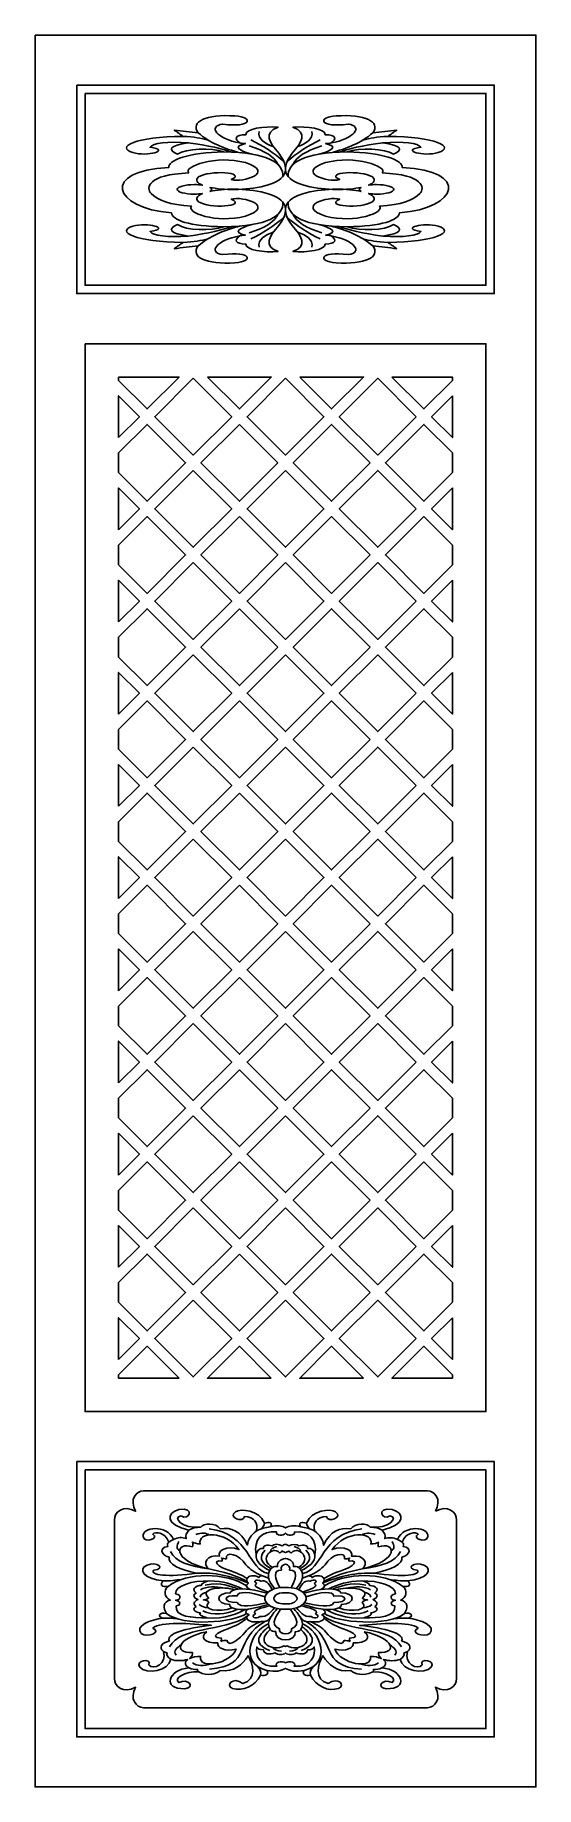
# Model space of a CAD drawing. Header units: centimetres. Extents: x 22.6 to 26.4, y -4.3 to 9.
import ezdxf

# ---------------------------------------------------------------- set-up
doc = ezdxf.new("R2010")
doc.units = ezdxf.units.CM
doc.header["$MEASUREMENT"] = 0
doc.layers.add('layer 1', color=7, linetype='Continuous')

msp = doc.modelspace()

# ---------------------------------------------------------------- linework, layer by layer
at = {"layer": 'layer 1', "color": 250, "lineweight": 30}
for points, knots in [([(22.55459, 9.00077), (22.55459, 9.00077), (26.36079, 9.00077), (26.36079, 9.00077), (26.36079, 9.00077), (26.36079, 9.00077), (26.36079, -4.32092), (26.36079, -4.32092), (26.36079, -4.32092), (26.36079, -4.32092), (22.55459, -4.32092), (22.55459, -4.32092), (22.55459, -4.32092), (22.55459, -4.32092), (22.55459, 9.00077), (22.55459, 9.00077)], [0, 0, 0, 0, 0.2, 0.2, 0.2, 0.2, 0.4, 0.4, 0.4, 0.4, 0.6, 0.6, 0.6, 0.6, 1, 1, 1, 1]), ([(22.87178, 8.62014), (22.87178, 8.62014), (26.0436, 8.62014), (26.0436, 8.62014), (26.0436, 8.62014), (26.0436, 8.62014), (26.0436, 7.03424), (26.0436, 7.03424), (26.0436, 7.03424), (26.0436, 7.03424), (22.87178, 7.03424), (22.87178, 7.03424), (22.87178, 7.03424), (22.87178, 7.03424), (22.87178, 8.62014), (22.87178, 8.62014)], [0, 0, 0, 0, 0.2, 0.2, 0.2, 0.2, 0.4, 0.4, 0.4, 0.4, 0.6, 0.6, 0.6, 0.6, 1, 1, 1, 1]), ([(22.93522, 8.55671), (22.93522, 8.55671), (25.98016, 8.55671), (25.98016, 8.55671), (25.98016, 8.55671), (25.98016, 8.55671), (25.98016, 7.09767), (25.98016, 7.09767), (25.98016, 7.09767), (25.98016, 7.09767), (22.93522, 7.09767), (22.93522, 7.09767), (22.93522, 7.09767), (22.93522, 7.09767), (22.93522, 8.55671), (22.93522, 8.55671)], [0, 0, 0, 0, 0.2, 0.2, 0.2, 0.2, 0.4, 0.4, 0.4, 0.4, 0.6, 0.6, 0.6, 0.6, 1, 1, 1, 1]), ([(23.88284, 7.81181), (23.9845, 7.83406), (24.14828, 7.83789), (24.30096, 7.80095), (24.30096, 7.80095), (24.43446, 7.76437), (24.51563, 7.70149), (24.40781, 7.55149), (24.40781, 7.55149), (24.33415, 7.47287), (24.28449, 7.39486), (24.40089, 7.35497), (24.40089, 7.35497), (24.29698, 7.34504), (24.15343, 7.36623), (24.15623, 7.41142), (24.15623, 7.41142), (24.075, 7.4115), (24.06514, 7.44457), (24.11144, 7.4744), (24.11144, 7.4744), (23.93399, 7.44136), (23.86503, 7.347), (23.98048, 7.33088), (23.98048, 7.33088), (24.20257, 7.3622), (24.21719, 7.27807), (24.07353, 7.26828), (24.07353, 7.26828), (23.85393, 7.2558), (23.73106, 7.31088), (23.79441, 7.39734), (23.79441, 7.39734), (23.73352, 7.39029), (23.67264, 7.38322), (23.61177, 7.37616), (23.61177, 7.37616), (23.63473, 7.39223), (23.65771, 7.40828), (23.68068, 7.42431), (23.68068, 7.42431), (23.31942, 7.42637), (23.16032, 7.50498), (23.29763, 7.5478), (23.29763, 7.5478), (23.40451, 7.57969), (23.59246, 7.53093), (23.42914, 7.50717), (23.42914, 7.50717), (23.44919, 7.47189), (23.56127, 7.4626), (23.71858, 7.47249), (23.71858, 7.47249), (23.57818, 7.49337), (23.5573, 7.52608), (23.6359, 7.55918), (23.6359, 7.55918), (23.70252, 7.51528), (23.89518, 7.50772), (23.98739, 7.54281), (23.98739, 7.54281), (23.72661, 7.54618), (23.59643, 7.59362), (23.59109, 7.64974), (23.59109, 7.64974), (23.14211, 7.6808), (23.05404, 7.97345), (23.5704, 7.99266), (23.5704, 7.99266), (23.56164, 8.04952), (23.72661, 8.1082), (23.98739, 8.11158), (23.98739, 8.11158), (23.89518, 8.14666), (23.70252, 8.13911), (23.6359, 8.0952), (23.6359, 8.0952), (23.5573, 8.1283), (23.57818, 8.16102), (23.71858, 8.1819), (23.71858, 8.1819), (23.56127, 8.19179), (23.44919, 8.18251), (23.42914, 8.14722), (23.42914, 8.14722), (23.59246, 8.12346), (23.40451, 8.07469), (23.29763, 8.10659), (23.29763, 8.10659), (23.16032, 8.1494), (23.31942, 8.22802), (23.68068, 8.23006), (23.68068, 8.23006), (23.65771, 8.24612), (23.63473, 8.26217), (23.61177, 8.27821), (23.61177, 8.27821), (23.67264, 8.27117), (23.73352, 8.26409), (23.79441, 8.25704), (23.79441, 8.25704), (23.73106, 8.34351), (23.85393, 8.39858), (24.07353, 8.38611), (24.07353, 8.38611), (24.21719, 8.37632), (24.20257, 8.29218), (23.98048, 8.32351), (23.98048, 8.32351), (23.86503, 8.3074), (23.93399, 8.21301), (24.11144, 8.17996), (24.11144, 8.17996), (24.06514, 8.2098), (24.075, 8.24289), (24.15623, 8.24295), (24.15623, 8.24295), (24.15343, 8.28816), (24.29698, 8.30932), (24.40089, 8.29943), (24.40089, 8.29943), (24.28449, 8.25955), (24.33415, 8.1815), (24.40781, 8.10292), (24.40781, 8.10292), (24.51563, 7.9529), (24.43446, 7.89002), (24.30096, 7.85342), (24.30096, 7.85342), (24.14827, 7.81652), (23.9845, 7.82034), (23.88284, 7.84258), (23.88284, 7.84258), (23.8907, 7.83789), (23.89511, 7.83269), (23.89511, 7.82721), (23.89511, 7.82721), (23.89511, 7.82169), (23.8907, 7.81648), (23.88284, 7.81181)], [0, 0, 0, 0, 0.02777778, 0.02777778, 0.02777778, 0.02777778, 0.05555556, 0.05555556, 0.05555556, 0.05555556, 0.08333333, 0.08333333, 0.08333333, 0.08333333, 0.11111111, 0.11111111, 0.11111111, 0.11111111, 0.13888889, 0.13888889, 0.13888889, 0.13888889, 0.16666667, 0.16666667, 0.16666667, 0.16666667, 0.19444444, 0.19444444, 0.19444444, 0.19444444, 0.22222222, 0.22222222, 0.22222222, 0.22222222, 0.25, 0.25, 0.25, 0.25, 0.27777778, 0.27777778, 0.27777778, 0.27777778, 0.30555556, 0.30555556, 0.30555556, 0.30555556, 0.33333333, 0.33333333, 0.33333333, 0.33333333, 0.36111111, 0.36111111, 0.36111111, 0.36111111, 0.38888889, 0.38888889, 0.38888889, 0.38888889, 0.41666667, 0.41666667, 0.41666667, 0.41666667, 0.44444444, 0.44444444, 0.44444444, 0.44444444, 0.47222222, 0.47222222, 0.47222222, 0.47222222, 0.5, 0.5, 0.5, 0.5, 0.52777778, 0.52777778, 0.52777778, 0.52777778, 0.55555556, 0.55555556, 0.55555556, 0.55555556, 0.58333333, 0.58333333, 0.58333333, 0.58333333, 0.61111111, 0.61111111, 0.61111111, 0.61111111, 0.63888889, 0.63888889, 0.63888889, 0.63888889, 0.66666667, 0.66666667, 0.66666667, 0.66666667, 0.69444444, 0.69444444, 0.69444444, 0.69444444, 0.72222222, 0.72222222, 0.72222222, 0.72222222, 0.75, 0.75, 0.75, 0.75, 0.77777778, 0.77777778, 0.77777778, 0.77777778, 0.80555556, 0.80555556, 0.80555556, 0.80555556, 0.83333333, 0.83333333, 0.83333333, 0.83333333, 0.86111111, 0.86111111, 0.86111111, 0.86111111, 0.88888889, 0.88888889, 0.88888889, 0.88888889, 0.91666667, 0.91666667, 0.91666667, 0.91666667, 0.94444444, 0.94444444, 0.94444444, 0.94444444, 1, 1, 1, 1]), ([(25.03255, 7.81181), (24.93088, 7.83406), (24.76712, 7.83789), (24.61443, 7.80095), (24.61443, 7.80095), (24.48093, 7.76437), (24.39975, 7.70149), (24.50758, 7.55149), (24.50758, 7.55149), (24.58123, 7.47287), (24.6309, 7.39486), (24.51449, 7.35497), (24.51449, 7.35497), (24.61841, 7.34504), (24.76195, 7.36623), (24.75917, 7.41142), (24.75917, 7.41142), (24.84039, 7.4115), (24.85024, 7.44457), (24.80394, 7.4744), (24.80394, 7.4744), (24.9814, 7.44136), (25.05036, 7.347), (24.9349, 7.33088), (24.9349, 7.33088), (24.71282, 7.3622), (24.6982, 7.27807), (24.84185, 7.26828), (24.84185, 7.26828), (25.06146, 7.2558), (25.18432, 7.31088), (25.12098, 7.39734), (25.12098, 7.39734), (25.18187, 7.39029), (25.24274, 7.38322), (25.30361, 7.37616), (25.30361, 7.37616), (25.28065, 7.39223), (25.25768, 7.40828), (25.23471, 7.42431), (25.23471, 7.42431), (25.59597, 7.42637), (25.75506, 7.50498), (25.61776, 7.5478), (25.61776, 7.5478), (25.51088, 7.57969), (25.32292, 7.53093), (25.48624, 7.50717), (25.48624, 7.50717), (25.46619, 7.47189), (25.35412, 7.4626), (25.1968, 7.47249), (25.1968, 7.47249), (25.33719, 7.49337), (25.35808, 7.52608), (25.27948, 7.55918), (25.27948, 7.55918), (25.21287, 7.51528), (25.0202, 7.50772), (24.928, 7.54281), (24.928, 7.54281), (25.18877, 7.54618), (25.31896, 7.59362), (25.3243, 7.64974), (25.3243, 7.64974), (25.77327, 7.6808), (25.86136, 7.97345), (25.34498, 7.99266), (25.34498, 7.99266), (25.35374, 8.04952), (25.18877, 8.1082), (24.928, 8.11158), (24.928, 8.11158), (25.0202, 8.14666), (25.21287, 8.13911), (25.27948, 8.0952), (25.27948, 8.0952), (25.35808, 8.1283), (25.33719, 8.16102), (25.1968, 8.1819), (25.1968, 8.1819), (25.35412, 8.19179), (25.46619, 8.18251), (25.48624, 8.14722), (25.48624, 8.14722), (25.32292, 8.12346), (25.51088, 8.07469), (25.61776, 8.10659), (25.61776, 8.10659), (25.75506, 8.1494), (25.59597, 8.22802), (25.23471, 8.23006), (25.23471, 8.23006), (25.25768, 8.24612), (25.28065, 8.26217), (25.30361, 8.27821), (25.30361, 8.27821), (25.24274, 8.27117), (25.18187, 8.26409), (25.12098, 8.25704), (25.12098, 8.25704), (25.18432, 8.34351), (25.06146, 8.39858), (24.84185, 8.38611), (24.84185, 8.38611), (24.6982, 8.37632), (24.71282, 8.29218), (24.9349, 8.32351), (24.9349, 8.32351), (25.05036, 8.3074), (24.9814, 8.21301), (24.80394, 8.17996), (24.80394, 8.17996), (24.85024, 8.2098), (24.84039, 8.24289), (24.75917, 8.24295), (24.75917, 8.24295), (24.76195, 8.28816), (24.61841, 8.30932), (24.51449, 8.29943), (24.51449, 8.29943), (24.6309, 8.25955), (24.58123, 8.1815), (24.50758, 8.10292), (24.50758, 8.10292), (24.39975, 7.9529), (24.48093, 7.89002), (24.61443, 7.85342), (24.61443, 7.85342), (24.76712, 7.81652), (24.93088, 7.82034), (25.03255, 7.84258), (25.03255, 7.84258), (25.02468, 7.83789), (25.02027, 7.83269), (25.02027, 7.82721), (25.02027, 7.82721), (25.02027, 7.82169), (25.02468, 7.81648), (25.03255, 7.81181)], [0, 0, 0, 0, 0.02777778, 0.02777778, 0.02777778, 0.02777778, 0.05555556, 0.05555556, 0.05555556, 0.05555556, 0.08333333, 0.08333333, 0.08333333, 0.08333333, 0.11111111, 0.11111111, 0.11111111, 0.11111111, 0.13888889, 0.13888889, 0.13888889, 0.13888889, 0.16666667, 0.16666667, 0.16666667, 0.16666667, 0.19444444, 0.19444444, 0.19444444, 0.19444444, 0.22222222, 0.22222222, 0.22222222, 0.22222222, 0.25, 0.25, 0.25, 0.25, 0.27777778, 0.27777778, 0.27777778, 0.27777778, 0.30555556, 0.30555556, 0.30555556, 0.30555556, 0.33333333, 0.33333333, 0.33333333, 0.33333333, 0.36111111, 0.36111111, 0.36111111, 0.36111111, 0.38888889, 0.38888889, 0.38888889, 0.38888889, 0.41666667, 0.41666667, 0.41666667, 0.41666667, 0.44444444, 0.44444444, 0.44444444, 0.44444444, 0.47222222, 0.47222222, 0.47222222, 0.47222222, 0.5, 0.5, 0.5, 0.5, 0.52777778, 0.52777778, 0.52777778, 0.52777778, 0.55555556, 0.55555556, 0.55555556, 0.55555556, 0.58333333, 0.58333333, 0.58333333, 0.58333333, 0.61111111, 0.61111111, 0.61111111, 0.61111111, 0.63888889, 0.63888889, 0.63888889, 0.63888889, 0.66666667, 0.66666667, 0.66666667, 0.66666667, 0.69444444, 0.69444444, 0.69444444, 0.69444444, 0.72222222, 0.72222222, 0.72222222, 0.72222222, 0.75, 0.75, 0.75, 0.75, 0.77777778, 0.77777778, 0.77777778, 0.77777778, 0.80555556, 0.80555556, 0.80555556, 0.80555556, 0.83333333, 0.83333333, 0.83333333, 0.83333333, 0.86111111, 0.86111111, 0.86111111, 0.86111111, 0.88888889, 0.88888889, 0.88888889, 0.88888889, 0.91666667, 0.91666667, 0.91666667, 0.91666667, 0.94444444, 0.94444444, 0.94444444, 0.94444444, 1, 1, 1, 1]), ([(24.11144, 8.17996), (24.11804, 8.1777), (24.13088, 8.17625), (24.15346, 8.17508), (24.15346, 8.17508), (24.05449, 8.15523), (24.09886, 8.12272), (24.20352, 8.09468)], [0, 0, 0, 0, 0.33333333, 0.33333333, 0.33333333, 0.33333333, 1, 1, 1, 1]), ([(24.80394, 8.17996), (24.79734, 8.1777), (24.7845, 8.17625), (24.76193, 8.17508), (24.76193, 8.17508), (24.86089, 8.15523), (24.81652, 8.12272), (24.71188, 8.09468)], [0, 0, 0, 0, 0.33333333, 0.33333333, 0.33333333, 0.33333333, 1, 1, 1, 1]), ([(23.72203, 7.95218), (23.40636, 7.94019), (23.39809, 7.83759), (23.436, 7.79614), (23.436, 7.79614), (23.48712, 7.74263), (23.57718, 7.70926), (23.74272, 7.70077), (23.74272, 7.70077), (23.69956, 7.65242), (23.92846, 7.56411), (24.15279, 7.62372), (24.15279, 7.62372), (24.38515, 7.70098), (24.13382, 7.77737), (24.04597, 7.7528), (24.04597, 7.7528), (24.17184, 7.69585), (23.87319, 7.67873), (23.79712, 7.73307), (23.79712, 7.73307), (23.7688, 7.75553), (23.78398, 7.77786), (23.82695, 7.79527), (23.82695, 7.79527), (23.80859, 7.79248), (23.78754, 7.7909), (23.76525, 7.7909), (23.76525, 7.7909), (23.69375, 7.7909), (23.63538, 7.80719), (23.63538, 7.82721), (23.63538, 7.82721), (23.63538, 7.84719), (23.69375, 7.86349), (23.76525, 7.86349), (23.76525, 7.86349), (23.78754, 7.86349), (23.80859, 7.86193), (23.82695, 7.85913), (23.82695, 7.85913), (23.78399, 7.87654), (23.7688, 7.89886), (23.79712, 7.92131), (23.79712, 7.92131), (23.87319, 7.97566), (24.17184, 7.95854), (24.04597, 7.9016), (24.04597, 7.9016), (24.13382, 7.87702), (24.38515, 7.9534), (24.15279, 8.03067), (24.15279, 8.03067), (23.92846, 8.09029), (23.67889, 8.0021), (23.72203, 7.95218)], [0, 0, 0, 0, 0.06666667, 0.06666667, 0.06666667, 0.06666667, 0.13333333, 0.13333333, 0.13333333, 0.13333333, 0.2, 0.2, 0.2, 0.2, 0.26666667, 0.26666667, 0.26666667, 0.26666667, 0.33333333, 0.33333333, 0.33333333, 0.33333333, 0.4, 0.4, 0.4, 0.4, 0.46666667, 0.46666667, 0.46666667, 0.46666667, 0.53333333, 0.53333333, 0.53333333, 0.53333333, 0.6, 0.6, 0.6, 0.6, 0.66666667, 0.66666667, 0.66666667, 0.66666667, 0.73333333, 0.73333333, 0.73333333, 0.73333333, 0.8, 0.8, 0.8, 0.8, 0.86666667, 0.86666667, 0.86666667, 0.86666667, 1, 1, 1, 1]), ([(25.19335, 7.95218), (25.50904, 7.94019), (25.51729, 7.83759), (25.47936, 7.79614), (25.47936, 7.79614), (25.42827, 7.74263), (25.33821, 7.70926), (25.17266, 7.70077), (25.17266, 7.70077), (25.21582, 7.65242), (24.98693, 7.56411), (24.7626, 7.62372), (24.7626, 7.62372), (24.53024, 7.70098), (24.78157, 7.77737), (24.86941, 7.7528), (24.86941, 7.7528), (24.74355, 7.69585), (25.04219, 7.67873), (25.11826, 7.73307), (25.11826, 7.73307), (25.14659, 7.75553), (25.13143, 7.77786), (25.08844, 7.79527), (25.08844, 7.79527), (25.10679, 7.79248), (25.12784, 7.7909), (25.15013, 7.7909), (25.15013, 7.7909), (25.22164, 7.7909), (25.28, 7.80719), (25.28, 7.82721), (25.28, 7.82721), (25.28, 7.84719), (25.22164, 7.86349), (25.15013, 7.86349), (25.15013, 7.86349), (25.12784, 7.86349), (25.10679, 7.86193), (25.08844, 7.85913), (25.08844, 7.85913), (25.1314, 7.87654), (25.14659, 7.89886), (25.11826, 7.92131), (25.11826, 7.92131), (25.04219, 7.97566), (24.74355, 7.95854), (24.86941, 7.9016), (24.86941, 7.9016), (24.78157, 7.87702), (24.53024, 7.9534), (24.7626, 8.03067), (24.7626, 8.03067), (24.98693, 8.09029), (25.23649, 8.0021), (25.19335, 7.95218)], [0, 0, 0, 0, 0.06666667, 0.06666667, 0.06666667, 0.06666667, 0.13333333, 0.13333333, 0.13333333, 0.13333333, 0.2, 0.2, 0.2, 0.2, 0.26666667, 0.26666667, 0.26666667, 0.26666667, 0.33333333, 0.33333333, 0.33333333, 0.33333333, 0.4, 0.4, 0.4, 0.4, 0.46666667, 0.46666667, 0.46666667, 0.46666667, 0.53333333, 0.53333333, 0.53333333, 0.53333333, 0.6, 0.6, 0.6, 0.6, 0.66666667, 0.66666667, 0.66666667, 0.66666667, 0.73333333, 0.73333333, 0.73333333, 0.73333333, 0.8, 0.8, 0.8, 0.8, 0.86666667, 0.86666667, 0.86666667, 0.86666667, 1, 1, 1, 1]), ([(24.11144, 7.4744), (24.11804, 7.47667), (24.13088, 7.47815), (24.15346, 7.47928), (24.15346, 7.47928), (24.05449, 7.49917), (24.09886, 7.53167), (24.20352, 7.55973)], [0, 0, 0, 0, 0.33333333, 0.33333333, 0.33333333, 0.33333333, 1, 1, 1, 1]), ([(24.80394, 7.4744), (24.79734, 7.47667), (24.7845, 7.47815), (24.76193, 7.47928), (24.76193, 7.47928), (24.86089, 7.49917), (24.81652, 7.53167), (24.71188, 7.55973)], [0, 0, 0, 0, 0.33333333, 0.33333333, 0.33333333, 0.33333333, 1, 1, 1, 1]), ([(22.93522, 6.65362), (22.93522, 6.65362), (25.98016, 6.65362), (25.98016, 6.65362), (25.98016, 6.65362), (25.98016, 6.65362), (25.98016, -1.46627), (25.98016, -1.46627), (25.98016, -1.46627), (25.98016, -1.46627), (22.93522, -1.46627), (22.93522, -1.46627), (22.93522, -1.46627), (22.93522, -1.46627), (22.93522, 6.65362), (22.93522, 6.65362)], [0, 0, 0, 0, 0.2, 0.2, 0.2, 0.2, 0.4, 0.4, 0.4, 0.4, 0.6, 0.6, 0.6, 0.6, 1, 1, 1, 1]), ([(22.93522, 6.65362), (22.93522, 6.65362), (25.98016, 6.65362), (25.98016, 6.65362), (25.98016, 6.65362), (25.98016, 6.65362), (25.98016, -1.46627), (25.98016, -1.46627), (25.98016, -1.46627), (25.98016, -1.46627), (22.93522, -1.46627), (22.93522, -1.46627), (22.93522, -1.46627), (22.93522, -1.46627), (22.93522, 6.65362), (22.93522, 6.65362)], [0, 0, 0, 0, 0.2, 0.2, 0.2, 0.2, 0.4, 0.4, 0.4, 0.4, 0.6, 0.6, 0.6, 0.6, 1, 1, 1, 1]), ([(23.18896, 6.39988), (23.18896, 6.39988), (23.64887, 6.39988), (23.64887, 6.39988), (23.64887, 6.39988), (23.64887, 6.39988), (23.40616, 6.15718), (23.40616, 6.15718), (23.40616, 6.15718), (23.40616, 6.15718), (23.18896, 6.37436), (23.18896, 6.37436), (23.18896, 6.37436), (23.18896, 6.37436), (23.18896, 6.39988), (23.18896, 6.39988)], [0, 0, 0, 0, 0.2, 0.2, 0.2, 0.2, 0.4, 0.4, 0.4, 0.4, 0.6, 0.6, 0.6, 0.6, 1, 1, 1, 1]), ([(23.86449, 6.39988), (23.86449, 6.39988), (24.34988, 6.39988), (24.34988, 6.39988), (24.34988, 6.39988), (24.34988, 6.39988), (24.10719, 6.15718), (24.10719, 6.15718), (24.10719, 6.15718), (24.10719, 6.15718), (23.86449, 6.39988), (23.86449, 6.39988)], [0, 0, 0, 0, 0.25, 0.25, 0.25, 0.25, 0.5, 0.5, 0.5, 0.5, 1, 1, 1, 1]), ([(24.5655, 6.39988), (24.5655, 6.39988), (25.05089, 6.39988), (25.05089, 6.39988), (25.05089, 6.39988), (25.05089, 6.39988), (24.8082, 6.15718), (24.8082, 6.15718), (24.8082, 6.15718), (24.8082, 6.15718), (24.5655, 6.39988), (24.5655, 6.39988)], [0, 0, 0, 0, 0.25, 0.25, 0.25, 0.25, 0.5, 0.5, 0.5, 0.5, 1, 1, 1, 1]), ([(25.26652, 6.39988), (25.26652, 6.39988), (25.72643, 6.39988), (25.72643, 6.39988), (25.72643, 6.39988), (25.72643, 6.39988), (25.72643, 6.37436), (25.72643, 6.37436), (25.72643, 6.37436), (25.72643, 6.37436), (25.50922, 6.15718), (25.50922, 6.15718), (25.50922, 6.15718), (25.50922, 6.15718), (25.26652, 6.39988), (25.26652, 6.39988)], [0, 0, 0, 0, 0.2, 0.2, 0.2, 0.2, 0.4, 0.4, 0.4, 0.4, 0.6, 0.6, 0.6, 0.6, 1, 1, 1, 1]), ([(23.75668, 6.39084), (23.75668, 6.39084), (24.04877, 6.09876), (24.04877, 6.09876), (24.04877, 6.09876), (24.04877, 6.09876), (23.75668, 5.80665), (23.75668, 5.80665), (23.75668, 5.80665), (23.75668, 5.80665), (23.46458, 6.09876), (23.46458, 6.09876), (23.46458, 6.09876), (23.46458, 6.09876), (23.75668, 6.39084), (23.75668, 6.39084)], [0, 0, 0, 0, 0.2, 0.2, 0.2, 0.2, 0.4, 0.4, 0.4, 0.4, 0.6, 0.6, 0.6, 0.6, 1, 1, 1, 1]), ([(24.45769, 6.39084), (24.45769, 6.39084), (24.74978, 6.09876), (24.74978, 6.09876), (24.74978, 6.09876), (24.74978, 6.09876), (24.45769, 5.80665), (24.45769, 5.80665), (24.45769, 5.80665), (24.45769, 5.80665), (24.1656, 6.09876), (24.1656, 6.09876), (24.1656, 6.09876), (24.1656, 6.09876), (24.45769, 6.39084), (24.45769, 6.39084)], [0, 0, 0, 0, 0.2, 0.2, 0.2, 0.2, 0.4, 0.4, 0.4, 0.4, 0.6, 0.6, 0.6, 0.6, 1, 1, 1, 1]), ([(25.4508, 6.09876), (25.4508, 6.09876), (25.15871, 5.80665), (25.15871, 5.80665), (25.15871, 5.80665), (25.15871, 5.80665), (24.86662, 6.09876), (24.86662, 6.09876), (24.86662, 6.09876), (24.86662, 6.09876), (25.15871, 6.39084), (25.15871, 6.39084), (25.15871, 6.39084), (25.15871, 6.39084), (25.4508, 6.09876), (25.4508, 6.09876)], [0, 0, 0, 0, 0.2, 0.2, 0.2, 0.2, 0.4, 0.4, 0.4, 0.4, 0.6, 0.6, 0.6, 0.6, 1, 1, 1, 1]), ([(23.18896, 5.93998), (23.18896, 5.93998), (23.18896, 6.25754), (23.18896, 6.25754), (23.18896, 6.25754), (23.18896, 6.25754), (23.34775, 6.09876), (23.34775, 6.09876), (23.34775, 6.09876), (23.34775, 6.09876), (23.18896, 5.93998), (23.18896, 5.93998)], [0, 0, 0, 0, 0.25, 0.25, 0.25, 0.25, 0.5, 0.5, 0.5, 0.5, 1, 1, 1, 1]), ([(25.72643, 6.25754), (25.72643, 6.25754), (25.72643, 5.93998), (25.72643, 5.93998), (25.72643, 5.93998), (25.72643, 5.93998), (25.56763, 6.09876), (25.56763, 6.09876), (25.56763, 6.09876), (25.56763, 6.09876), (25.72643, 6.25754), (25.72643, 6.25754)], [0, 0, 0, 0, 0.25, 0.25, 0.25, 0.25, 0.5, 0.5, 0.5, 0.5, 1, 1, 1, 1]), ([(23.18896, 5.67337), (23.18896, 5.67337), (23.18896, 5.82313), (23.18896, 5.82313), (23.18896, 5.82313), (23.18896, 5.82313), (23.40616, 6.04035), (23.40616, 6.04035), (23.40616, 6.04035), (23.40616, 6.04035), (23.69826, 5.74826), (23.69826, 5.74826), (23.69826, 5.74826), (23.69826, 5.74826), (23.40616, 5.45617), (23.40616, 5.45617), (23.40616, 5.45617), (23.40616, 5.45617), (23.18896, 5.67337), (23.18896, 5.67337)], [0, 0, 0, 0, 0.16666667, 0.16666667, 0.16666667, 0.16666667, 0.33333333, 0.33333333, 0.33333333, 0.33333333, 0.5, 0.5, 0.5, 0.5, 0.66666667, 0.66666667, 0.66666667, 0.66666667, 1, 1, 1, 1]), ([(24.10719, 6.04035), (24.10719, 6.04035), (24.39928, 5.74826), (24.39928, 5.74826), (24.39928, 5.74826), (24.39928, 5.74826), (24.10719, 5.45617), (24.10719, 5.45617), (24.10719, 5.45617), (24.10719, 5.45617), (23.81508, 5.74826), (23.81508, 5.74826), (23.81508, 5.74826), (23.81508, 5.74826), (24.10719, 6.04035), (24.10719, 6.04035)], [0, 0, 0, 0, 0.2, 0.2, 0.2, 0.2, 0.4, 0.4, 0.4, 0.4, 0.6, 0.6, 0.6, 0.6, 1, 1, 1, 1]), ([(25.1003, 5.74826), (25.1003, 5.74826), (24.8082, 5.45617), (24.8082, 5.45617), (24.8082, 5.45617), (24.8082, 5.45617), (24.5161, 5.74826), (24.5161, 5.74826), (24.5161, 5.74826), (24.5161, 5.74826), (24.8082, 6.04035), (24.8082, 6.04035), (24.8082, 6.04035), (24.8082, 6.04035), (25.1003, 5.74826), (25.1003, 5.74826)], [0, 0, 0, 0, 0.2, 0.2, 0.2, 0.2, 0.4, 0.4, 0.4, 0.4, 0.6, 0.6, 0.6, 0.6, 1, 1, 1, 1]), ([(25.72643, 5.82313), (25.72643, 5.82313), (25.72643, 5.67337), (25.72643, 5.67337), (25.72643, 5.67337), (25.72643, 5.67337), (25.50922, 5.45617), (25.50922, 5.45617), (25.50922, 5.45617), (25.50922, 5.45617), (25.21712, 5.74826), (25.21712, 5.74826), (25.21712, 5.74826), (25.21712, 5.74826), (25.50922, 6.04035), (25.50922, 6.04035), (25.50922, 6.04035), (25.50922, 6.04035), (25.72643, 5.82313), (25.72643, 5.82313)], [0, 0, 0, 0, 0.16666667, 0.16666667, 0.16666667, 0.16666667, 0.33333333, 0.33333333, 0.33333333, 0.33333333, 0.5, 0.5, 0.5, 0.5, 0.66666667, 0.66666667, 0.66666667, 0.66666667, 1, 1, 1, 1]), ([(23.75668, 5.68983), (23.75668, 5.68983), (24.04877, 5.39775), (24.04877, 5.39775), (24.04877, 5.39775), (24.04877, 5.39775), (23.75668, 5.10565), (23.75668, 5.10565), (23.75668, 5.10565), (23.75668, 5.10565), (23.46458, 5.39775), (23.46458, 5.39775), (23.46458, 5.39775), (23.46458, 5.39775), (23.75668, 5.68983), (23.75668, 5.68983)], [0, 0, 0, 0, 0.2, 0.2, 0.2, 0.2, 0.4, 0.4, 0.4, 0.4, 0.6, 0.6, 0.6, 0.6, 1, 1, 1, 1]), ([(24.45769, 5.68983), (24.45769, 5.68983), (24.74978, 5.39775), (24.74978, 5.39775), (24.74978, 5.39775), (24.74978, 5.39775), (24.45769, 5.10565), (24.45769, 5.10565), (24.45769, 5.10565), (24.45769, 5.10565), (24.1656, 5.39775), (24.1656, 5.39775), (24.1656, 5.39775), (24.1656, 5.39775), (24.45769, 5.68983), (24.45769, 5.68983)], [0, 0, 0, 0, 0.2, 0.2, 0.2, 0.2, 0.4, 0.4, 0.4, 0.4, 0.6, 0.6, 0.6, 0.6, 1, 1, 1, 1]), ([(25.4508, 5.39775), (25.4508, 5.39775), (25.15871, 5.10565), (25.15871, 5.10565), (25.15871, 5.10565), (25.15871, 5.10565), (24.86662, 5.39775), (24.86662, 5.39775), (24.86662, 5.39775), (24.86662, 5.39775), (25.15871, 5.68983), (25.15871, 5.68983), (25.15871, 5.68983), (25.15871, 5.68983), (25.4508, 5.39775), (25.4508, 5.39775)], [0, 0, 0, 0, 0.2, 0.2, 0.2, 0.2, 0.4, 0.4, 0.4, 0.4, 0.6, 0.6, 0.6, 0.6, 1, 1, 1, 1]), ([(23.18896, 5.23896), (23.18896, 5.23896), (23.18896, 5.55654), (23.18896, 5.55654), (23.18896, 5.55654), (23.18896, 5.55654), (23.34775, 5.39775), (23.34775, 5.39775), (23.34775, 5.39775), (23.34775, 5.39775), (23.18896, 5.23896), (23.18896, 5.23896)], [0, 0, 0, 0, 0.25, 0.25, 0.25, 0.25, 0.5, 0.5, 0.5, 0.5, 1, 1, 1, 1]), ([(25.72643, 5.55654), (25.72643, 5.55654), (25.72643, 5.23896), (25.72643, 5.23896), (25.72643, 5.23896), (25.72643, 5.23896), (25.56763, 5.39775), (25.56763, 5.39775), (25.56763, 5.39775), (25.56763, 5.39775), (25.72643, 5.55654), (25.72643, 5.55654)], [0, 0, 0, 0, 0.25, 0.25, 0.25, 0.25, 0.5, 0.5, 0.5, 0.5, 1, 1, 1, 1]), ([(23.18896, 4.97234), (23.18896, 4.97234), (23.18896, 5.12211), (23.18896, 5.12211), (23.18896, 5.12211), (23.18896, 5.12211), (23.40616, 5.33932), (23.40616, 5.33932), (23.40616, 5.33932), (23.40616, 5.33932), (23.69826, 5.04723), (23.69826, 5.04723), (23.69826, 5.04723), (23.69826, 5.04723), (23.40616, 4.75515), (23.40616, 4.75515), (23.40616, 4.75515), (23.40616, 4.75515), (23.18896, 4.97234), (23.18896, 4.97234)], [0, 0, 0, 0, 0.16666667, 0.16666667, 0.16666667, 0.16666667, 0.33333333, 0.33333333, 0.33333333, 0.33333333, 0.5, 0.5, 0.5, 0.5, 0.66666667, 0.66666667, 0.66666667, 0.66666667, 1, 1, 1, 1]), ([(24.10719, 5.33932), (24.10719, 5.33932), (24.39928, 5.04723), (24.39928, 5.04723), (24.39928, 5.04723), (24.39928, 5.04723), (24.10719, 4.75515), (24.10719, 4.75515), (24.10719, 4.75515), (24.10719, 4.75515), (23.81508, 5.04723), (23.81508, 5.04723), (23.81508, 5.04723), (23.81508, 5.04723), (24.10719, 5.33932), (24.10719, 5.33932)], [0, 0, 0, 0, 0.2, 0.2, 0.2, 0.2, 0.4, 0.4, 0.4, 0.4, 0.6, 0.6, 0.6, 0.6, 1, 1, 1, 1]), ([(25.1003, 5.04723), (25.1003, 5.04723), (24.8082, 4.75515), (24.8082, 4.75515), (24.8082, 4.75515), (24.8082, 4.75515), (24.5161, 5.04723), (24.5161, 5.04723), (24.5161, 5.04723), (24.5161, 5.04723), (24.8082, 5.33932), (24.8082, 5.33932), (24.8082, 5.33932), (24.8082, 5.33932), (25.1003, 5.04723), (25.1003, 5.04723)], [0, 0, 0, 0, 0.2, 0.2, 0.2, 0.2, 0.4, 0.4, 0.4, 0.4, 0.6, 0.6, 0.6, 0.6, 1, 1, 1, 1]), ([(25.72643, 5.12211), (25.72643, 5.12211), (25.72643, 4.97234), (25.72643, 4.97234), (25.72643, 4.97234), (25.72643, 4.97234), (25.50922, 4.75515), (25.50922, 4.75515), (25.50922, 4.75515), (25.50922, 4.75515), (25.21712, 5.04723), (25.21712, 5.04723), (25.21712, 5.04723), (25.21712, 5.04723), (25.50922, 5.33932), (25.50922, 5.33932), (25.50922, 5.33932), (25.50922, 5.33932), (25.72643, 5.12211), (25.72643, 5.12211)], [0, 0, 0, 0, 0.16666667, 0.16666667, 0.16666667, 0.16666667, 0.33333333, 0.33333333, 0.33333333, 0.33333333, 0.5, 0.5, 0.5, 0.5, 0.66666667, 0.66666667, 0.66666667, 0.66666667, 1, 1, 1, 1]), ([(23.75668, 4.9888), (23.75668, 4.9888), (24.04877, 4.69673), (24.04877, 4.69673), (24.04877, 4.69673), (24.04877, 4.69673), (23.75668, 4.40463), (23.75668, 4.40463), (23.75668, 4.40463), (23.75668, 4.40463), (23.46458, 4.69673), (23.46458, 4.69673), (23.46458, 4.69673), (23.46458, 4.69673), (23.75668, 4.9888), (23.75668, 4.9888)], [0, 0, 0, 0, 0.2, 0.2, 0.2, 0.2, 0.4, 0.4, 0.4, 0.4, 0.6, 0.6, 0.6, 0.6, 1, 1, 1, 1]), ([(24.45769, 4.9888), (24.45769, 4.9888), (24.74978, 4.69673), (24.74978, 4.69673), (24.74978, 4.69673), (24.74978, 4.69673), (24.45769, 4.40463), (24.45769, 4.40463), (24.45769, 4.40463), (24.45769, 4.40463), (24.1656, 4.69673), (24.1656, 4.69673), (24.1656, 4.69673), (24.1656, 4.69673), (24.45769, 4.9888), (24.45769, 4.9888)], [0, 0, 0, 0, 0.2, 0.2, 0.2, 0.2, 0.4, 0.4, 0.4, 0.4, 0.6, 0.6, 0.6, 0.6, 1, 1, 1, 1]), ([(25.4508, 4.69673), (25.4508, 4.69673), (25.15871, 4.40463), (25.15871, 4.40463), (25.15871, 4.40463), (25.15871, 4.40463), (24.86662, 4.69673), (24.86662, 4.69673), (24.86662, 4.69673), (24.86662, 4.69673), (25.15871, 4.9888), (25.15871, 4.9888), (25.15871, 4.9888), (25.15871, 4.9888), (25.4508, 4.69673), (25.4508, 4.69673)], [0, 0, 0, 0, 0.2, 0.2, 0.2, 0.2, 0.4, 0.4, 0.4, 0.4, 0.6, 0.6, 0.6, 0.6, 1, 1, 1, 1]), ([(23.18896, 4.53792), (23.18896, 4.53792), (23.18896, 4.85551), (23.18896, 4.85551), (23.18896, 4.85551), (23.18896, 4.85551), (23.34775, 4.69673), (23.34775, 4.69673), (23.34775, 4.69673), (23.34775, 4.69673), (23.18896, 4.53792), (23.18896, 4.53792)], [0, 0, 0, 0, 0.25, 0.25, 0.25, 0.25, 0.5, 0.5, 0.5, 0.5, 1, 1, 1, 1]), ([(25.72643, 4.85551), (25.72643, 4.85551), (25.72643, 4.53792), (25.72643, 4.53792), (25.72643, 4.53792), (25.72643, 4.53792), (25.56763, 4.69673), (25.56763, 4.69673), (25.56763, 4.69673), (25.56763, 4.69673), (25.72643, 4.85551), (25.72643, 4.85551)], [0, 0, 0, 0, 0.25, 0.25, 0.25, 0.25, 0.5, 0.5, 0.5, 0.5, 1, 1, 1, 1]), ([(23.18896, 4.27133), (23.18896, 4.27133), (23.18896, 4.4211), (23.18896, 4.4211), (23.18896, 4.4211), (23.18896, 4.4211), (23.40616, 4.63831), (23.40616, 4.63831), (23.40616, 4.63831), (23.40616, 4.63831), (23.69826, 4.34621), (23.69826, 4.34621), (23.69826, 4.34621), (23.69826, 4.34621), (23.40616, 4.05414), (23.40616, 4.05414), (23.40616, 4.05414), (23.40616, 4.05414), (23.18896, 4.27133), (23.18896, 4.27133)], [0, 0, 0, 0, 0.16666667, 0.16666667, 0.16666667, 0.16666667, 0.33333333, 0.33333333, 0.33333333, 0.33333333, 0.5, 0.5, 0.5, 0.5, 0.66666667, 0.66666667, 0.66666667, 0.66666667, 1, 1, 1, 1]), ([(24.10719, 4.63831), (24.10719, 4.63831), (24.39928, 4.34621), (24.39928, 4.34621), (24.39928, 4.34621), (24.39928, 4.34621), (24.10719, 4.05414), (24.10719, 4.05414), (24.10719, 4.05414), (24.10719, 4.05414), (23.81508, 4.34621), (23.81508, 4.34621), (23.81508, 4.34621), (23.81508, 4.34621), (24.10719, 4.63831), (24.10719, 4.63831)], [0, 0, 0, 0, 0.2, 0.2, 0.2, 0.2, 0.4, 0.4, 0.4, 0.4, 0.6, 0.6, 0.6, 0.6, 1, 1, 1, 1]), ([(25.1003, 4.34621), (25.1003, 4.34621), (24.8082, 4.05414), (24.8082, 4.05414), (24.8082, 4.05414), (24.8082, 4.05414), (24.5161, 4.34621), (24.5161, 4.34621), (24.5161, 4.34621), (24.5161, 4.34621), (24.8082, 4.63831), (24.8082, 4.63831), (24.8082, 4.63831), (24.8082, 4.63831), (25.1003, 4.34621), (25.1003, 4.34621)], [0, 0, 0, 0, 0.2, 0.2, 0.2, 0.2, 0.4, 0.4, 0.4, 0.4, 0.6, 0.6, 0.6, 0.6, 1, 1, 1, 1]), ([(25.72643, 4.4211), (25.72643, 4.4211), (25.72643, 4.27133), (25.72643, 4.27133), (25.72643, 4.27133), (25.72643, 4.27133), (25.50922, 4.05414), (25.50922, 4.05414), (25.50922, 4.05414), (25.50922, 4.05414), (25.21712, 4.34621), (25.21712, 4.34621), (25.21712, 4.34621), (25.21712, 4.34621), (25.50922, 4.63831), (25.50922, 4.63831), (25.50922, 4.63831), (25.50922, 4.63831), (25.72643, 4.4211), (25.72643, 4.4211)], [0, 0, 0, 0, 0.16666667, 0.16666667, 0.16666667, 0.16666667, 0.33333333, 0.33333333, 0.33333333, 0.33333333, 0.5, 0.5, 0.5, 0.5, 0.66666667, 0.66666667, 0.66666667, 0.66666667, 1, 1, 1, 1]), ([(23.75668, 4.2878), (23.75668, 4.2878), (24.04877, 3.99571), (24.04877, 3.99571), (24.04877, 3.99571), (24.04877, 3.99571), (23.75668, 3.7036), (23.75668, 3.7036), (23.75668, 3.7036), (23.75668, 3.7036), (23.46458, 3.99571), (23.46458, 3.99571), (23.46458, 3.99571), (23.46458, 3.99571), (23.75668, 4.2878), (23.75668, 4.2878)], [0, 0, 0, 0, 0.2, 0.2, 0.2, 0.2, 0.4, 0.4, 0.4, 0.4, 0.6, 0.6, 0.6, 0.6, 1, 1, 1, 1]), ([(24.45769, 4.2878), (24.45769, 4.2878), (24.74978, 3.99571), (24.74978, 3.99571), (24.74978, 3.99571), (24.74978, 3.99571), (24.45769, 3.7036), (24.45769, 3.7036), (24.45769, 3.7036), (24.45769, 3.7036), (24.1656, 3.99571), (24.1656, 3.99571), (24.1656, 3.99571), (24.1656, 3.99571), (24.45769, 4.2878), (24.45769, 4.2878)], [0, 0, 0, 0, 0.2, 0.2, 0.2, 0.2, 0.4, 0.4, 0.4, 0.4, 0.6, 0.6, 0.6, 0.6, 1, 1, 1, 1]), ([(25.4508, 3.99571), (25.4508, 3.99571), (25.15871, 3.7036), (25.15871, 3.7036), (25.15871, 3.7036), (25.15871, 3.7036), (24.86662, 3.99571), (24.86662, 3.99571), (24.86662, 3.99571), (24.86662, 3.99571), (25.15871, 4.2878), (25.15871, 4.2878), (25.15871, 4.2878), (25.15871, 4.2878), (25.4508, 3.99571), (25.4508, 3.99571)], [0, 0, 0, 0, 0.2, 0.2, 0.2, 0.2, 0.4, 0.4, 0.4, 0.4, 0.6, 0.6, 0.6, 0.6, 1, 1, 1, 1]), ([(23.18896, 3.83692), (23.18896, 3.83692), (23.18896, 4.1545), (23.18896, 4.1545), (23.18896, 4.1545), (23.18896, 4.1545), (23.34775, 3.99571), (23.34775, 3.99571), (23.34775, 3.99571), (23.34775, 3.99571), (23.18896, 3.83692), (23.18896, 3.83692)], [0, 0, 0, 0, 0.25, 0.25, 0.25, 0.25, 0.5, 0.5, 0.5, 0.5, 1, 1, 1, 1]), ([(25.72643, 4.1545), (25.72643, 4.1545), (25.72643, 3.83692), (25.72643, 3.83692), (25.72643, 3.83692), (25.72643, 3.83692), (25.56763, 3.99571), (25.56763, 3.99571), (25.56763, 3.99571), (25.56763, 3.99571), (25.72643, 4.1545), (25.72643, 4.1545)], [0, 0, 0, 0, 0.25, 0.25, 0.25, 0.25, 0.5, 0.5, 0.5, 0.5, 1, 1, 1, 1]), ([(23.18896, 3.57032), (23.18896, 3.57032), (23.18896, 3.72009), (23.18896, 3.72009), (23.18896, 3.72009), (23.18896, 3.72009), (23.40616, 3.93728), (23.40616, 3.93728), (23.40616, 3.93728), (23.40616, 3.93728), (23.69826, 3.6452), (23.69826, 3.6452), (23.69826, 3.6452), (23.69826, 3.6452), (23.40616, 3.35311), (23.40616, 3.35311), (23.40616, 3.35311), (23.40616, 3.35311), (23.18896, 3.57032), (23.18896, 3.57032)], [0, 0, 0, 0, 0.16666667, 0.16666667, 0.16666667, 0.16666667, 0.33333333, 0.33333333, 0.33333333, 0.33333333, 0.5, 0.5, 0.5, 0.5, 0.66666667, 0.66666667, 0.66666667, 0.66666667, 1, 1, 1, 1]), ([(24.10719, 3.93728), (24.10719, 3.93728), (24.39928, 3.6452), (24.39928, 3.6452), (24.39928, 3.6452), (24.39928, 3.6452), (24.10719, 3.35311), (24.10719, 3.35311), (24.10719, 3.35311), (24.10719, 3.35311), (23.81508, 3.6452), (23.81508, 3.6452), (23.81508, 3.6452), (23.81508, 3.6452), (24.10719, 3.93728), (24.10719, 3.93728)], [0, 0, 0, 0, 0.2, 0.2, 0.2, 0.2, 0.4, 0.4, 0.4, 0.4, 0.6, 0.6, 0.6, 0.6, 1, 1, 1, 1]), ([(25.1003, 3.6452), (25.1003, 3.6452), (24.8082, 3.35311), (24.8082, 3.35311), (24.8082, 3.35311), (24.8082, 3.35311), (24.5161, 3.6452), (24.5161, 3.6452), (24.5161, 3.6452), (24.5161, 3.6452), (24.8082, 3.93728), (24.8082, 3.93728), (24.8082, 3.93728), (24.8082, 3.93728), (25.1003, 3.6452), (25.1003, 3.6452)], [0, 0, 0, 0, 0.2, 0.2, 0.2, 0.2, 0.4, 0.4, 0.4, 0.4, 0.6, 0.6, 0.6, 0.6, 1, 1, 1, 1]), ([(25.72643, 3.72009), (25.72643, 3.72009), (25.72643, 3.57032), (25.72643, 3.57032), (25.72643, 3.57032), (25.72643, 3.57032), (25.50922, 3.35311), (25.50922, 3.35311), (25.50922, 3.35311), (25.50922, 3.35311), (25.21712, 3.6452), (25.21712, 3.6452), (25.21712, 3.6452), (25.21712, 3.6452), (25.50922, 3.93728), (25.50922, 3.93728), (25.50922, 3.93728), (25.50922, 3.93728), (25.72643, 3.72009), (25.72643, 3.72009)], [0, 0, 0, 0, 0.16666667, 0.16666667, 0.16666667, 0.16666667, 0.33333333, 0.33333333, 0.33333333, 0.33333333, 0.5, 0.5, 0.5, 0.5, 0.66666667, 0.66666667, 0.66666667, 0.66666667, 1, 1, 1, 1]), ([(23.75668, 3.58677), (23.75668, 3.58677), (24.04877, 3.29469), (24.04877, 3.29469), (24.04877, 3.29469), (24.04877, 3.29469), (23.75668, 3.00259), (23.75668, 3.00259), (23.75668, 3.00259), (23.75668, 3.00259), (23.46458, 3.29469), (23.46458, 3.29469), (23.46458, 3.29469), (23.46458, 3.29469), (23.75668, 3.58677), (23.75668, 3.58677)], [0, 0, 0, 0, 0.2, 0.2, 0.2, 0.2, 0.4, 0.4, 0.4, 0.4, 0.6, 0.6, 0.6, 0.6, 1, 1, 1, 1]), ([(24.45769, 3.58677), (24.45769, 3.58677), (24.74978, 3.29469), (24.74978, 3.29469), (24.74978, 3.29469), (24.74978, 3.29469), (24.45769, 3.00259), (24.45769, 3.00259), (24.45769, 3.00259), (24.45769, 3.00259), (24.1656, 3.29469), (24.1656, 3.29469), (24.1656, 3.29469), (24.1656, 3.29469), (24.45769, 3.58677), (24.45769, 3.58677)], [0, 0, 0, 0, 0.2, 0.2, 0.2, 0.2, 0.4, 0.4, 0.4, 0.4, 0.6, 0.6, 0.6, 0.6, 1, 1, 1, 1]), ([(25.4508, 3.29469), (25.4508, 3.29469), (25.15871, 3.00259), (25.15871, 3.00259), (25.15871, 3.00259), (25.15871, 3.00259), (24.86662, 3.29469), (24.86662, 3.29469), (24.86662, 3.29469), (24.86662, 3.29469), (25.15871, 3.58677), (25.15871, 3.58677), (25.15871, 3.58677), (25.15871, 3.58677), (25.4508, 3.29469), (25.4508, 3.29469)], [0, 0, 0, 0, 0.2, 0.2, 0.2, 0.2, 0.4, 0.4, 0.4, 0.4, 0.6, 0.6, 0.6, 0.6, 1, 1, 1, 1]), ([(23.18896, 3.1359), (23.18896, 3.1359), (23.18896, 3.45346), (23.18896, 3.45346), (23.18896, 3.45346), (23.18896, 3.45346), (23.34775, 3.29469), (23.34775, 3.29469), (23.34775, 3.29469), (23.34775, 3.29469), (23.18896, 3.1359), (23.18896, 3.1359)], [0, 0, 0, 0, 0.25, 0.25, 0.25, 0.25, 0.5, 0.5, 0.5, 0.5, 1, 1, 1, 1]), ([(25.72643, 3.45346), (25.72643, 3.45346), (25.72643, 3.1359), (25.72643, 3.1359), (25.72643, 3.1359), (25.72643, 3.1359), (25.56763, 3.29469), (25.56763, 3.29469), (25.56763, 3.29469), (25.56763, 3.29469), (25.72643, 3.45346), (25.72643, 3.45346)], [0, 0, 0, 0, 0.25, 0.25, 0.25, 0.25, 0.5, 0.5, 0.5, 0.5, 1, 1, 1, 1]), ([(23.18896, 2.8693), (23.18896, 2.8693), (23.18896, 3.01908), (23.18896, 3.01908), (23.18896, 3.01908), (23.18896, 3.01908), (23.40616, 3.23628), (23.40616, 3.23628), (23.40616, 3.23628), (23.40616, 3.23628), (23.69826, 2.94418), (23.69826, 2.94418), (23.69826, 2.94418), (23.69826, 2.94418), (23.40616, 2.65209), (23.40616, 2.65209), (23.40616, 2.65209), (23.40616, 2.65209), (23.18896, 2.8693), (23.18896, 2.8693)], [0, 0, 0, 0, 0.16666667, 0.16666667, 0.16666667, 0.16666667, 0.33333333, 0.33333333, 0.33333333, 0.33333333, 0.5, 0.5, 0.5, 0.5, 0.66666667, 0.66666667, 0.66666667, 0.66666667, 1, 1, 1, 1]), ([(24.10719, 3.23628), (24.10719, 3.23628), (24.39928, 2.94418), (24.39928, 2.94418), (24.39928, 2.94418), (24.39928, 2.94418), (24.10719, 2.65209), (24.10719, 2.65209), (24.10719, 2.65209), (24.10719, 2.65209), (23.81508, 2.94418), (23.81508, 2.94418), (23.81508, 2.94418), (23.81508, 2.94418), (24.10719, 3.23628), (24.10719, 3.23628)], [0, 0, 0, 0, 0.2, 0.2, 0.2, 0.2, 0.4, 0.4, 0.4, 0.4, 0.6, 0.6, 0.6, 0.6, 1, 1, 1, 1]), ([(25.1003, 2.94418), (25.1003, 2.94418), (24.8082, 2.65209), (24.8082, 2.65209), (24.8082, 2.65209), (24.8082, 2.65209), (24.5161, 2.94418), (24.5161, 2.94418), (24.5161, 2.94418), (24.5161, 2.94418), (24.8082, 3.23628), (24.8082, 3.23628), (24.8082, 3.23628), (24.8082, 3.23628), (25.1003, 2.94418), (25.1003, 2.94418)], [0, 0, 0, 0, 0.2, 0.2, 0.2, 0.2, 0.4, 0.4, 0.4, 0.4, 0.6, 0.6, 0.6, 0.6, 1, 1, 1, 1]), ([(25.72643, 3.01908), (25.72643, 3.01908), (25.72643, 2.8693), (25.72643, 2.8693), (25.72643, 2.8693), (25.72643, 2.8693), (25.50922, 2.65209), (25.50922, 2.65209), (25.50922, 2.65209), (25.50922, 2.65209), (25.21712, 2.94418), (25.21712, 2.94418), (25.21712, 2.94418), (25.21712, 2.94418), (25.50922, 3.23628), (25.50922, 3.23628), (25.50922, 3.23628), (25.50922, 3.23628), (25.72643, 3.01908), (25.72643, 3.01908)], [0, 0, 0, 0, 0.16666667, 0.16666667, 0.16666667, 0.16666667, 0.33333333, 0.33333333, 0.33333333, 0.33333333, 0.5, 0.5, 0.5, 0.5, 0.66666667, 0.66666667, 0.66666667, 0.66666667, 1, 1, 1, 1]), ([(23.75668, 2.88577), (23.75668, 2.88577), (24.04877, 2.59369), (24.04877, 2.59369), (24.04877, 2.59369), (24.04877, 2.59369), (23.75668, 2.30158), (23.75668, 2.30158), (23.75668, 2.30158), (23.75668, 2.30158), (23.46458, 2.59369), (23.46458, 2.59369), (23.46458, 2.59369), (23.46458, 2.59369), (23.75668, 2.88577), (23.75668, 2.88577)], [0, 0, 0, 0, 0.2, 0.2, 0.2, 0.2, 0.4, 0.4, 0.4, 0.4, 0.6, 0.6, 0.6, 0.6, 1, 1, 1, 1]), ([(24.45769, 2.88577), (24.45769, 2.88577), (24.74978, 2.59369), (24.74978, 2.59369), (24.74978, 2.59369), (24.74978, 2.59369), (24.45769, 2.30158), (24.45769, 2.30158), (24.45769, 2.30158), (24.45769, 2.30158), (24.1656, 2.59369), (24.1656, 2.59369), (24.1656, 2.59369), (24.1656, 2.59369), (24.45769, 2.88577), (24.45769, 2.88577)], [0, 0, 0, 0, 0.2, 0.2, 0.2, 0.2, 0.4, 0.4, 0.4, 0.4, 0.6, 0.6, 0.6, 0.6, 1, 1, 1, 1]), ([(25.4508, 2.59369), (25.4508, 2.59369), (25.15871, 2.30158), (25.15871, 2.30158), (25.15871, 2.30158), (25.15871, 2.30158), (24.86662, 2.59369), (24.86662, 2.59369), (24.86662, 2.59369), (24.86662, 2.59369), (25.15871, 2.88577), (25.15871, 2.88577), (25.15871, 2.88577), (25.15871, 2.88577), (25.4508, 2.59369), (25.4508, 2.59369)], [0, 0, 0, 0, 0.2, 0.2, 0.2, 0.2, 0.4, 0.4, 0.4, 0.4, 0.6, 0.6, 0.6, 0.6, 1, 1, 1, 1]), ([(23.18896, 2.43488), (23.18896, 2.43488), (23.18896, 2.75245), (23.18896, 2.75245), (23.18896, 2.75245), (23.18896, 2.75245), (23.34775, 2.59369), (23.34775, 2.59369), (23.34775, 2.59369), (23.34775, 2.59369), (23.18896, 2.43488), (23.18896, 2.43488)], [0, 0, 0, 0, 0.25, 0.25, 0.25, 0.25, 0.5, 0.5, 0.5, 0.5, 1, 1, 1, 1]), ([(25.72643, 2.75245), (25.72643, 2.75245), (25.72643, 2.43488), (25.72643, 2.43488), (25.72643, 2.43488), (25.72643, 2.43488), (25.56763, 2.59369), (25.56763, 2.59369), (25.56763, 2.59369), (25.56763, 2.59369), (25.72643, 2.75245), (25.72643, 2.75245)], [0, 0, 0, 0, 0.25, 0.25, 0.25, 0.25, 0.5, 0.5, 0.5, 0.5, 1, 1, 1, 1]), ([(23.18896, 2.16828), (23.18896, 2.16828), (23.18896, 2.31805), (23.18896, 2.31805), (23.18896, 2.31805), (23.18896, 2.31805), (23.40616, 2.53526), (23.40616, 2.53526), (23.40616, 2.53526), (23.40616, 2.53526), (23.69826, 2.24316), (23.69826, 2.24316), (23.69826, 2.24316), (23.69826, 2.24316), (23.40616, 1.95108), (23.40616, 1.95108), (23.40616, 1.95108), (23.40616, 1.95108), (23.18896, 2.16828), (23.18896, 2.16828)], [0, 0, 0, 0, 0.16666667, 0.16666667, 0.16666667, 0.16666667, 0.33333333, 0.33333333, 0.33333333, 0.33333333, 0.5, 0.5, 0.5, 0.5, 0.66666667, 0.66666667, 0.66666667, 0.66666667, 1, 1, 1, 1]), ([(24.10719, 2.53526), (24.10719, 2.53526), (24.39928, 2.24316), (24.39928, 2.24316), (24.39928, 2.24316), (24.39928, 2.24316), (24.10719, 1.95108), (24.10719, 1.95108), (24.10719, 1.95108), (24.10719, 1.95108), (23.81508, 2.24316), (23.81508, 2.24316), (23.81508, 2.24316), (23.81508, 2.24316), (24.10719, 2.53526), (24.10719, 2.53526)], [0, 0, 0, 0, 0.2, 0.2, 0.2, 0.2, 0.4, 0.4, 0.4, 0.4, 0.6, 0.6, 0.6, 0.6, 1, 1, 1, 1]), ([(25.1003, 2.24316), (25.1003, 2.24316), (24.8082, 1.95108), (24.8082, 1.95108), (24.8082, 1.95108), (24.8082, 1.95108), (24.5161, 2.24316), (24.5161, 2.24316), (24.5161, 2.24316), (24.5161, 2.24316), (24.8082, 2.53526), (24.8082, 2.53526), (24.8082, 2.53526), (24.8082, 2.53526), (25.1003, 2.24316), (25.1003, 2.24316)], [0, 0, 0, 0, 0.2, 0.2, 0.2, 0.2, 0.4, 0.4, 0.4, 0.4, 0.6, 0.6, 0.6, 0.6, 1, 1, 1, 1]), ([(25.72643, 2.31805), (25.72643, 2.31805), (25.72643, 2.16828), (25.72643, 2.16828), (25.72643, 2.16828), (25.72643, 2.16828), (25.50922, 1.95108), (25.50922, 1.95108), (25.50922, 1.95108), (25.50922, 1.95108), (25.21712, 2.24316), (25.21712, 2.24316), (25.21712, 2.24316), (25.21712, 2.24316), (25.50922, 2.53526), (25.50922, 2.53526), (25.50922, 2.53526), (25.50922, 2.53526), (25.72643, 2.31805), (25.72643, 2.31805)], [0, 0, 0, 0, 0.16666667, 0.16666667, 0.16666667, 0.16666667, 0.33333333, 0.33333333, 0.33333333, 0.33333333, 0.5, 0.5, 0.5, 0.5, 0.66666667, 0.66666667, 0.66666667, 0.66666667, 1, 1, 1, 1]), ([(23.75668, 2.18475), (23.75668, 2.18475), (24.04877, 1.89266), (24.04877, 1.89266), (24.04877, 1.89266), (24.04877, 1.89266), (23.75668, 1.60055), (23.75668, 1.60055), (23.75668, 1.60055), (23.75668, 1.60055), (23.46458, 1.89266), (23.46458, 1.89266), (23.46458, 1.89266), (23.46458, 1.89266), (23.75668, 2.18475), (23.75668, 2.18475)], [0, 0, 0, 0, 0.2, 0.2, 0.2, 0.2, 0.4, 0.4, 0.4, 0.4, 0.6, 0.6, 0.6, 0.6, 1, 1, 1, 1]), ([(24.45769, 2.18475), (24.45769, 2.18475), (24.74978, 1.89266), (24.74978, 1.89266), (24.74978, 1.89266), (24.74978, 1.89266), (24.45769, 1.60055), (24.45769, 1.60055), (24.45769, 1.60055), (24.45769, 1.60055), (24.1656, 1.89266), (24.1656, 1.89266), (24.1656, 1.89266), (24.1656, 1.89266), (24.45769, 2.18475), (24.45769, 2.18475)], [0, 0, 0, 0, 0.2, 0.2, 0.2, 0.2, 0.4, 0.4, 0.4, 0.4, 0.6, 0.6, 0.6, 0.6, 1, 1, 1, 1]), ([(25.4508, 1.89266), (25.4508, 1.89266), (25.15871, 1.60055), (25.15871, 1.60055), (25.15871, 1.60055), (25.15871, 1.60055), (24.86662, 1.89266), (24.86662, 1.89266), (24.86662, 1.89266), (24.86662, 1.89266), (25.15871, 2.18475), (25.15871, 2.18475), (25.15871, 2.18475), (25.15871, 2.18475), (25.4508, 1.89266), (25.4508, 1.89266)], [0, 0, 0, 0, 0.2, 0.2, 0.2, 0.2, 0.4, 0.4, 0.4, 0.4, 0.6, 0.6, 0.6, 0.6, 1, 1, 1, 1]), ([(23.18896, 1.73386), (23.18896, 1.73386), (23.18896, 2.05144), (23.18896, 2.05144), (23.18896, 2.05144), (23.18896, 2.05144), (23.34775, 1.89266), (23.34775, 1.89266), (23.34775, 1.89266), (23.34775, 1.89266), (23.18896, 1.73386), (23.18896, 1.73386)], [0, 0, 0, 0, 0.25, 0.25, 0.25, 0.25, 0.5, 0.5, 0.5, 0.5, 1, 1, 1, 1]), ([(25.72643, 2.05144), (25.72643, 2.05144), (25.72643, 1.73386), (25.72643, 1.73386), (25.72643, 1.73386), (25.72643, 1.73386), (25.56763, 1.89266), (25.56763, 1.89266), (25.56763, 1.89266), (25.56763, 1.89266), (25.72643, 2.05144), (25.72643, 2.05144)], [0, 0, 0, 0, 0.25, 0.25, 0.25, 0.25, 0.5, 0.5, 0.5, 0.5, 1, 1, 1, 1]), ([(23.18896, 1.46726), (23.18896, 1.46726), (23.18896, 1.61705), (23.18896, 1.61705), (23.18896, 1.61705), (23.18896, 1.61705), (23.40616, 1.83424), (23.40616, 1.83424), (23.40616, 1.83424), (23.40616, 1.83424), (23.69826, 1.54213), (23.69826, 1.54213), (23.69826, 1.54213), (23.69826, 1.54213), (23.40616, 1.25004), (23.40616, 1.25004), (23.40616, 1.25004), (23.40616, 1.25004), (23.18896, 1.46726), (23.18896, 1.46726)], [0, 0, 0, 0, 0.16666667, 0.16666667, 0.16666667, 0.16666667, 0.33333333, 0.33333333, 0.33333333, 0.33333333, 0.5, 0.5, 0.5, 0.5, 0.66666667, 0.66666667, 0.66666667, 0.66666667, 1, 1, 1, 1]), ([(24.10719, 1.83424), (24.10719, 1.83424), (24.39928, 1.54213), (24.39928, 1.54213), (24.39928, 1.54213), (24.39928, 1.54213), (24.10719, 1.25004), (24.10719, 1.25004), (24.10719, 1.25004), (24.10719, 1.25004), (23.81508, 1.54213), (23.81508, 1.54213), (23.81508, 1.54213), (23.81508, 1.54213), (24.10719, 1.83424), (24.10719, 1.83424)], [0, 0, 0, 0, 0.2, 0.2, 0.2, 0.2, 0.4, 0.4, 0.4, 0.4, 0.6, 0.6, 0.6, 0.6, 1, 1, 1, 1]), ([(25.1003, 1.54213), (25.1003, 1.54213), (24.8082, 1.25004), (24.8082, 1.25004), (24.8082, 1.25004), (24.8082, 1.25004), (24.5161, 1.54213), (24.5161, 1.54213), (24.5161, 1.54213), (24.5161, 1.54213), (24.8082, 1.83424), (24.8082, 1.83424), (24.8082, 1.83424), (24.8082, 1.83424), (25.1003, 1.54213), (25.1003, 1.54213)], [0, 0, 0, 0, 0.2, 0.2, 0.2, 0.2, 0.4, 0.4, 0.4, 0.4, 0.6, 0.6, 0.6, 0.6, 1, 1, 1, 1]), ([(25.72643, 1.61705), (25.72643, 1.61705), (25.72643, 1.46726), (25.72643, 1.46726), (25.72643, 1.46726), (25.72643, 1.46726), (25.50922, 1.25004), (25.50922, 1.25004), (25.50922, 1.25004), (25.50922, 1.25004), (25.21712, 1.54213), (25.21712, 1.54213), (25.21712, 1.54213), (25.21712, 1.54213), (25.50922, 1.83424), (25.50922, 1.83424), (25.50922, 1.83424), (25.50922, 1.83424), (25.72643, 1.61705), (25.72643, 1.61705)], [0, 0, 0, 0, 0.16666667, 0.16666667, 0.16666667, 0.16666667, 0.33333333, 0.33333333, 0.33333333, 0.33333333, 0.5, 0.5, 0.5, 0.5, 0.66666667, 0.66666667, 0.66666667, 0.66666667, 1, 1, 1, 1]), ([(23.75668, 1.48371), (23.75668, 1.48371), (24.04877, 1.19165), (24.04877, 1.19165), (24.04877, 1.19165), (24.04877, 1.19165), (23.75668, 0.89955), (23.75668, 0.89955), (23.75668, 0.89955), (23.75668, 0.89955), (23.46458, 1.19165), (23.46458, 1.19165), (23.46458, 1.19165), (23.46458, 1.19165), (23.75668, 1.48371), (23.75668, 1.48371)], [0, 0, 0, 0, 0.2, 0.2, 0.2, 0.2, 0.4, 0.4, 0.4, 0.4, 0.6, 0.6, 0.6, 0.6, 1, 1, 1, 1]), ([(24.45769, 1.48371), (24.45769, 1.48371), (24.74978, 1.19165), (24.74978, 1.19165), (24.74978, 1.19165), (24.74978, 1.19165), (24.45769, 0.89955), (24.45769, 0.89955), (24.45769, 0.89955), (24.45769, 0.89955), (24.1656, 1.19165), (24.1656, 1.19165), (24.1656, 1.19165), (24.1656, 1.19165), (24.45769, 1.48371), (24.45769, 1.48371)], [0, 0, 0, 0, 0.2, 0.2, 0.2, 0.2, 0.4, 0.4, 0.4, 0.4, 0.6, 0.6, 0.6, 0.6, 1, 1, 1, 1]), ([(25.4508, 1.19165), (25.4508, 1.19165), (25.15871, 0.89955), (25.15871, 0.89955), (25.15871, 0.89955), (25.15871, 0.89955), (24.86662, 1.19165), (24.86662, 1.19165), (24.86662, 1.19165), (24.86662, 1.19165), (25.15871, 1.48371), (25.15871, 1.48371), (25.15871, 1.48371), (25.15871, 1.48371), (25.4508, 1.19165), (25.4508, 1.19165)], [0, 0, 0, 0, 0.2, 0.2, 0.2, 0.2, 0.4, 0.4, 0.4, 0.4, 0.6, 0.6, 0.6, 0.6, 1, 1, 1, 1]), ([(23.18896, 1.03286), (23.18896, 1.03286), (23.18896, 1.35042), (23.18896, 1.35042), (23.18896, 1.35042), (23.18896, 1.35042), (23.34775, 1.19165), (23.34775, 1.19165), (23.34775, 1.19165), (23.34775, 1.19165), (23.18896, 1.03286), (23.18896, 1.03286)], [0, 0, 0, 0, 0.25, 0.25, 0.25, 0.25, 0.5, 0.5, 0.5, 0.5, 1, 1, 1, 1]), ([(25.72643, 1.35042), (25.72643, 1.35042), (25.72643, 1.03286), (25.72643, 1.03286), (25.72643, 1.03286), (25.72643, 1.03286), (25.56763, 1.19165), (25.56763, 1.19165), (25.56763, 1.19165), (25.56763, 1.19165), (25.72643, 1.35042), (25.72643, 1.35042)], [0, 0, 0, 0, 0.25, 0.25, 0.25, 0.25, 0.5, 0.5, 0.5, 0.5, 1, 1, 1, 1]), ([(23.18896, 0.76626), (23.18896, 0.76626), (23.18896, 0.91601), (23.18896, 0.91601), (23.18896, 0.91601), (23.18896, 0.91601), (23.40616, 1.13323), (23.40616, 1.13323), (23.40616, 1.13323), (23.40616, 1.13323), (23.69826, 0.84113), (23.69826, 0.84113), (23.69826, 0.84113), (23.69826, 0.84113), (23.40616, 0.54903), (23.40616, 0.54903), (23.40616, 0.54903), (23.40616, 0.54903), (23.18896, 0.76626), (23.18896, 0.76626)], [0, 0, 0, 0, 0.16666667, 0.16666667, 0.16666667, 0.16666667, 0.33333333, 0.33333333, 0.33333333, 0.33333333, 0.5, 0.5, 0.5, 0.5, 0.66666667, 0.66666667, 0.66666667, 0.66666667, 1, 1, 1, 1]), ([(24.10719, 1.13323), (24.10719, 1.13323), (24.39928, 0.84113), (24.39928, 0.84113), (24.39928, 0.84113), (24.39928, 0.84113), (24.10719, 0.54903), (24.10719, 0.54903), (24.10719, 0.54903), (24.10719, 0.54903), (23.81508, 0.84113), (23.81508, 0.84113), (23.81508, 0.84113), (23.81508, 0.84113), (24.10719, 1.13323), (24.10719, 1.13323)], [0, 0, 0, 0, 0.2, 0.2, 0.2, 0.2, 0.4, 0.4, 0.4, 0.4, 0.6, 0.6, 0.6, 0.6, 1, 1, 1, 1]), ([(25.1003, 0.84113), (25.1003, 0.84113), (24.8082, 0.54903), (24.8082, 0.54903), (24.8082, 0.54903), (24.8082, 0.54903), (24.5161, 0.84113), (24.5161, 0.84113), (24.5161, 0.84113), (24.5161, 0.84113), (24.8082, 1.13323), (24.8082, 1.13323), (24.8082, 1.13323), (24.8082, 1.13323), (25.1003, 0.84113), (25.1003, 0.84113)], [0, 0, 0, 0, 0.2, 0.2, 0.2, 0.2, 0.4, 0.4, 0.4, 0.4, 0.6, 0.6, 0.6, 0.6, 1, 1, 1, 1]), ([(25.72643, 0.91601), (25.72643, 0.91601), (25.72643, 0.76626), (25.72643, 0.76626), (25.72643, 0.76626), (25.72643, 0.76626), (25.50922, 0.54903), (25.50922, 0.54903), (25.50922, 0.54903), (25.50922, 0.54903), (25.21712, 0.84113), (25.21712, 0.84113), (25.21712, 0.84113), (25.21712, 0.84113), (25.50922, 1.13323), (25.50922, 1.13323), (25.50922, 1.13323), (25.50922, 1.13323), (25.72643, 0.91601), (25.72643, 0.91601)], [0, 0, 0, 0, 0.16666667, 0.16666667, 0.16666667, 0.16666667, 0.33333333, 0.33333333, 0.33333333, 0.33333333, 0.5, 0.5, 0.5, 0.5, 0.66666667, 0.66666667, 0.66666667, 0.66666667, 1, 1, 1, 1]), ([(23.75668, 0.78272), (23.75668, 0.78272), (24.04877, 0.49062), (24.04877, 0.49062), (24.04877, 0.49062), (24.04877, 0.49062), (23.75668, 0.19853), (23.75668, 0.19853), (23.75668, 0.19853), (23.75668, 0.19853), (23.46458, 0.49062), (23.46458, 0.49062), (23.46458, 0.49062), (23.46458, 0.49062), (23.75668, 0.78272), (23.75668, 0.78272)], [0, 0, 0, 0, 0.2, 0.2, 0.2, 0.2, 0.4, 0.4, 0.4, 0.4, 0.6, 0.6, 0.6, 0.6, 1, 1, 1, 1]), ([(24.45769, 0.78272), (24.45769, 0.78272), (24.74978, 0.49062), (24.74978, 0.49062), (24.74978, 0.49062), (24.74978, 0.49062), (24.45769, 0.19853), (24.45769, 0.19853), (24.45769, 0.19853), (24.45769, 0.19853), (24.1656, 0.49062), (24.1656, 0.49062), (24.1656, 0.49062), (24.1656, 0.49062), (24.45769, 0.78272), (24.45769, 0.78272)], [0, 0, 0, 0, 0.2, 0.2, 0.2, 0.2, 0.4, 0.4, 0.4, 0.4, 0.6, 0.6, 0.6, 0.6, 1, 1, 1, 1]), ([(25.4508, 0.49062), (25.4508, 0.49062), (25.15871, 0.19853), (25.15871, 0.19853), (25.15871, 0.19853), (25.15871, 0.19853), (24.86662, 0.49062), (24.86662, 0.49062), (24.86662, 0.49062), (24.86662, 0.49062), (25.15871, 0.78272), (25.15871, 0.78272), (25.15871, 0.78272), (25.15871, 0.78272), (25.4508, 0.49062), (25.4508, 0.49062)], [0, 0, 0, 0, 0.2, 0.2, 0.2, 0.2, 0.4, 0.4, 0.4, 0.4, 0.6, 0.6, 0.6, 0.6, 1, 1, 1, 1]), ([(23.18896, 0.33183), (23.18896, 0.33183), (23.18896, 0.64941), (23.18896, 0.64941), (23.18896, 0.64941), (23.18896, 0.64941), (23.34775, 0.49062), (23.34775, 0.49062), (23.34775, 0.49062), (23.34775, 0.49062), (23.18896, 0.33183), (23.18896, 0.33183)], [0, 0, 0, 0, 0.25, 0.25, 0.25, 0.25, 0.5, 0.5, 0.5, 0.5, 1, 1, 1, 1]), ([(25.72643, 0.64941), (25.72643, 0.64941), (25.72643, 0.33183), (25.72643, 0.33183), (25.72643, 0.33183), (25.72643, 0.33183), (25.56763, 0.49062), (25.56763, 0.49062), (25.56763, 0.49062), (25.56763, 0.49062), (25.72643, 0.64941), (25.72643, 0.64941)], [0, 0, 0, 0, 0.25, 0.25, 0.25, 0.25, 0.5, 0.5, 0.5, 0.5, 1, 1, 1, 1]), ([(23.18896, 0.06524), (23.18896, 0.06524), (23.18896, 0.21499), (23.18896, 0.21499), (23.18896, 0.21499), (23.18896, 0.21499), (23.40616, 0.43221), (23.40616, 0.43221), (23.40616, 0.43221), (23.40616, 0.43221), (23.69826, 0.14011), (23.69826, 0.14011), (23.69826, 0.14011), (23.69826, 0.14011), (23.40616, -0.15199), (23.40616, -0.15199), (23.40616, -0.15199), (23.40616, -0.15199), (23.18896, 0.06524), (23.18896, 0.06524)], [0, 0, 0, 0, 0.16666667, 0.16666667, 0.16666667, 0.16666667, 0.33333333, 0.33333333, 0.33333333, 0.33333333, 0.5, 0.5, 0.5, 0.5, 0.66666667, 0.66666667, 0.66666667, 0.66666667, 1, 1, 1, 1]), ([(24.10719, 0.43221), (24.10719, 0.43221), (24.39928, 0.14011), (24.39928, 0.14011), (24.39928, 0.14011), (24.39928, 0.14011), (24.10719, -0.15199), (24.10719, -0.15199), (24.10719, -0.15199), (24.10719, -0.15199), (23.81508, 0.14011), (23.81508, 0.14011), (23.81508, 0.14011), (23.81508, 0.14011), (24.10719, 0.43221), (24.10719, 0.43221)], [0, 0, 0, 0, 0.2, 0.2, 0.2, 0.2, 0.4, 0.4, 0.4, 0.4, 0.6, 0.6, 0.6, 0.6, 1, 1, 1, 1]), ([(25.1003, 0.14011), (25.1003, 0.14011), (24.8082, -0.15199), (24.8082, -0.15199), (24.8082, -0.15199), (24.8082, -0.15199), (24.5161, 0.14011), (24.5161, 0.14011), (24.5161, 0.14011), (24.5161, 0.14011), (24.8082, 0.43221), (24.8082, 0.43221), (24.8082, 0.43221), (24.8082, 0.43221), (25.1003, 0.14011), (25.1003, 0.14011)], [0, 0, 0, 0, 0.2, 0.2, 0.2, 0.2, 0.4, 0.4, 0.4, 0.4, 0.6, 0.6, 0.6, 0.6, 1, 1, 1, 1]), ([(25.72643, 0.21499), (25.72643, 0.21499), (25.72643, 0.06524), (25.72643, 0.06524), (25.72643, 0.06524), (25.72643, 0.06524), (25.50922, -0.15199), (25.50922, -0.15199), (25.50922, -0.15199), (25.50922, -0.15199), (25.21712, 0.14011), (25.21712, 0.14011), (25.21712, 0.14011), (25.21712, 0.14011), (25.50922, 0.43221), (25.50922, 0.43221), (25.50922, 0.43221), (25.50922, 0.43221), (25.72643, 0.21499), (25.72643, 0.21499)], [0, 0, 0, 0, 0.16666667, 0.16666667, 0.16666667, 0.16666667, 0.33333333, 0.33333333, 0.33333333, 0.33333333, 0.5, 0.5, 0.5, 0.5, 0.66666667, 0.66666667, 0.66666667, 0.66666667, 1, 1, 1, 1]), ([(23.75668, 0.08167), (23.75668, 0.08167), (24.04877, -0.2104), (24.04877, -0.2104), (24.04877, -0.2104), (24.04877, -0.2104), (23.75668, -0.50248), (23.75668, -0.50248), (23.75668, -0.50248), (23.75668, -0.50248), (23.46458, -0.2104), (23.46458, -0.2104), (23.46458, -0.2104), (23.46458, -0.2104), (23.75668, 0.08167), (23.75668, 0.08167)], [0, 0, 0, 0, 0.2, 0.2, 0.2, 0.2, 0.4, 0.4, 0.4, 0.4, 0.6, 0.6, 0.6, 0.6, 1, 1, 1, 1]), ([(24.45769, 0.08167), (24.45769, 0.08167), (24.74978, -0.2104), (24.74978, -0.2104), (24.74978, -0.2104), (24.74978, -0.2104), (24.45769, -0.50248), (24.45769, -0.50248), (24.45769, -0.50248), (24.45769, -0.50248), (24.1656, -0.2104), (24.1656, -0.2104), (24.1656, -0.2104), (24.1656, -0.2104), (24.45769, 0.08167), (24.45769, 0.08167)], [0, 0, 0, 0, 0.2, 0.2, 0.2, 0.2, 0.4, 0.4, 0.4, 0.4, 0.6, 0.6, 0.6, 0.6, 1, 1, 1, 1]), ([(25.4508, -0.2104), (25.4508, -0.2104), (25.15871, -0.50248), (25.15871, -0.50248), (25.15871, -0.50248), (25.15871, -0.50248), (24.86662, -0.2104), (24.86662, -0.2104), (24.86662, -0.2104), (24.86662, -0.2104), (25.15871, 0.08167), (25.15871, 0.08167), (25.15871, 0.08167), (25.15871, 0.08167), (25.4508, -0.2104), (25.4508, -0.2104)], [0, 0, 0, 0, 0.2, 0.2, 0.2, 0.2, 0.4, 0.4, 0.4, 0.4, 0.6, 0.6, 0.6, 0.6, 1, 1, 1, 1]), ([(23.18896, -0.36918), (23.18896, -0.36918), (23.18896, -0.05161), (23.18896, -0.05161), (23.18896, -0.05161), (23.18896, -0.05161), (23.34775, -0.2104), (23.34775, -0.2104), (23.34775, -0.2104), (23.34775, -0.2104), (23.18896, -0.36918), (23.18896, -0.36918)], [0, 0, 0, 0, 0.25, 0.25, 0.25, 0.25, 0.5, 0.5, 0.5, 0.5, 1, 1, 1, 1]), ([(25.72643, -0.05161), (25.72643, -0.05161), (25.72643, -0.36918), (25.72643, -0.36918), (25.72643, -0.36918), (25.72643, -0.36918), (25.56763, -0.2104), (25.56763, -0.2104), (25.56763, -0.2104), (25.56763, -0.2104), (25.72643, -0.05161), (25.72643, -0.05161)], [0, 0, 0, 0, 0.25, 0.25, 0.25, 0.25, 0.5, 0.5, 0.5, 0.5, 1, 1, 1, 1]), ([(23.18896, -0.63578), (23.18896, -0.63578), (23.18896, -0.48601), (23.18896, -0.48601), (23.18896, -0.48601), (23.18896, -0.48601), (23.40616, -0.2688), (23.40616, -0.2688), (23.40616, -0.2688), (23.40616, -0.2688), (23.69826, -0.56091), (23.69826, -0.56091), (23.69826, -0.56091), (23.69826, -0.56091), (23.40616, -0.85299), (23.40616, -0.85299), (23.40616, -0.85299), (23.40616, -0.85299), (23.18896, -0.63578), (23.18896, -0.63578)], [0, 0, 0, 0, 0.16666667, 0.16666667, 0.16666667, 0.16666667, 0.33333333, 0.33333333, 0.33333333, 0.33333333, 0.5, 0.5, 0.5, 0.5, 0.66666667, 0.66666667, 0.66666667, 0.66666667, 1, 1, 1, 1]), ([(24.10719, -0.2688), (24.10719, -0.2688), (24.39928, -0.56091), (24.39928, -0.56091), (24.39928, -0.56091), (24.39928, -0.56091), (24.10719, -0.85299), (24.10719, -0.85299), (24.10719, -0.85299), (24.10719, -0.85299), (23.81508, -0.56091), (23.81508, -0.56091), (23.81508, -0.56091), (23.81508, -0.56091), (24.10719, -0.2688), (24.10719, -0.2688)], [0, 0, 0, 0, 0.2, 0.2, 0.2, 0.2, 0.4, 0.4, 0.4, 0.4, 0.6, 0.6, 0.6, 0.6, 1, 1, 1, 1]), ([(25.1003, -0.56091), (25.1003, -0.56091), (24.8082, -0.85299), (24.8082, -0.85299), (24.8082, -0.85299), (24.8082, -0.85299), (24.5161, -0.56091), (24.5161, -0.56091), (24.5161, -0.56091), (24.5161, -0.56091), (24.8082, -0.2688), (24.8082, -0.2688), (24.8082, -0.2688), (24.8082, -0.2688), (25.1003, -0.56091), (25.1003, -0.56091)], [0, 0, 0, 0, 0.2, 0.2, 0.2, 0.2, 0.4, 0.4, 0.4, 0.4, 0.6, 0.6, 0.6, 0.6, 1, 1, 1, 1]), ([(25.72643, -0.48601), (25.72643, -0.48601), (25.72643, -0.63578), (25.72643, -0.63578), (25.72643, -0.63578), (25.72643, -0.63578), (25.50922, -0.85299), (25.50922, -0.85299), (25.50922, -0.85299), (25.50922, -0.85299), (25.21712, -0.56091), (25.21712, -0.56091), (25.21712, -0.56091), (25.21712, -0.56091), (25.50922, -0.2688), (25.50922, -0.2688), (25.50922, -0.2688), (25.50922, -0.2688), (25.72643, -0.48601), (25.72643, -0.48601)], [0, 0, 0, 0, 0.16666667, 0.16666667, 0.16666667, 0.16666667, 0.33333333, 0.33333333, 0.33333333, 0.33333333, 0.5, 0.5, 0.5, 0.5, 0.66666667, 0.66666667, 0.66666667, 0.66666667, 1, 1, 1, 1]), ([(23.75668, -0.61933), (23.75668, -0.61933), (24.04877, -0.91141), (24.04877, -0.91141), (24.04877, -0.91141), (24.04877, -0.91141), (23.75668, -1.2035), (23.75668, -1.2035), (23.75668, -1.2035), (23.75668, -1.2035), (23.46458, -0.91141), (23.46458, -0.91141), (23.46458, -0.91141), (23.46458, -0.91141), (23.75668, -0.61933), (23.75668, -0.61933)], [0, 0, 0, 0, 0.2, 0.2, 0.2, 0.2, 0.4, 0.4, 0.4, 0.4, 0.6, 0.6, 0.6, 0.6, 1, 1, 1, 1]), ([(24.45769, -0.61933), (24.45769, -0.61933), (24.74978, -0.91141), (24.74978, -0.91141), (24.74978, -0.91141), (24.74978, -0.91141), (24.45769, -1.2035), (24.45769, -1.2035), (24.45769, -1.2035), (24.45769, -1.2035), (24.1656, -0.91141), (24.1656, -0.91141), (24.1656, -0.91141), (24.1656, -0.91141), (24.45769, -0.61933), (24.45769, -0.61933)], [0, 0, 0, 0, 0.2, 0.2, 0.2, 0.2, 0.4, 0.4, 0.4, 0.4, 0.6, 0.6, 0.6, 0.6, 1, 1, 1, 1]), ([(25.4508, -0.91141), (25.4508, -0.91141), (25.15871, -1.2035), (25.15871, -1.2035), (25.15871, -1.2035), (25.15871, -1.2035), (24.86662, -0.91141), (24.86662, -0.91141), (24.86662, -0.91141), (24.86662, -0.91141), (25.15871, -0.61933), (25.15871, -0.61933), (25.15871, -0.61933), (25.15871, -0.61933), (25.4508, -0.91141), (25.4508, -0.91141)], [0, 0, 0, 0, 0.2, 0.2, 0.2, 0.2, 0.4, 0.4, 0.4, 0.4, 0.6, 0.6, 0.6, 0.6, 1, 1, 1, 1]), ([(23.18896, -1.0702), (23.18896, -1.0702), (23.18896, -0.75262), (23.18896, -0.75262), (23.18896, -0.75262), (23.18896, -0.75262), (23.34775, -0.91141), (23.34775, -0.91141), (23.34775, -0.91141), (23.34775, -0.91141), (23.18896, -1.0702), (23.18896, -1.0702)], [0, 0, 0, 0, 0.25, 0.25, 0.25, 0.25, 0.5, 0.5, 0.5, 0.5, 1, 1, 1, 1]), ([(25.72643, -0.75262), (25.72643, -0.75262), (25.72643, -1.0702), (25.72643, -1.0702), (25.72643, -1.0702), (25.72643, -1.0702), (25.56763, -0.91141), (25.56763, -0.91141), (25.56763, -0.91141), (25.56763, -0.91141), (25.72643, -0.75262), (25.72643, -0.75262)], [0, 0, 0, 0, 0.25, 0.25, 0.25, 0.25, 0.5, 0.5, 0.5, 0.5, 1, 1, 1, 1]), ([(23.64887, -1.21251), (23.64887, -1.21251), (23.18896, -1.21251), (23.18896, -1.21251), (23.18896, -1.21251), (23.18896, -1.21251), (23.18896, -1.18704), (23.18896, -1.18704), (23.18896, -1.18704), (23.18896, -1.18704), (23.40616, -0.96983), (23.40616, -0.96983), (23.40616, -0.96983), (23.40616, -0.96983), (23.64887, -1.21251), (23.64887, -1.21251)], [0, 0, 0, 0, 0.2, 0.2, 0.2, 0.2, 0.4, 0.4, 0.4, 0.4, 0.6, 0.6, 0.6, 0.6, 1, 1, 1, 1]), ([(24.34988, -1.21251), (24.34988, -1.21251), (23.86449, -1.21251), (23.86449, -1.21251), (23.86449, -1.21251), (23.86449, -1.21251), (24.10719, -0.96983), (24.10719, -0.96983), (24.10719, -0.96983), (24.10719, -0.96983), (24.34988, -1.21251), (24.34988, -1.21251)], [0, 0, 0, 0, 0.25, 0.25, 0.25, 0.25, 0.5, 0.5, 0.5, 0.5, 1, 1, 1, 1]), ([(25.05089, -1.21251), (25.05089, -1.21251), (24.5655, -1.21251), (24.5655, -1.21251), (24.5655, -1.21251), (24.5655, -1.21251), (24.8082, -0.96983), (24.8082, -0.96983), (24.8082, -0.96983), (24.8082, -0.96983), (25.05089, -1.21251), (25.05089, -1.21251)], [0, 0, 0, 0, 0.25, 0.25, 0.25, 0.25, 0.5, 0.5, 0.5, 0.5, 1, 1, 1, 1]), ([(25.72643, -1.18704), (25.72643, -1.18704), (25.72643, -1.21251), (25.72643, -1.21251), (25.72643, -1.21251), (25.72643, -1.21251), (25.26652, -1.21251), (25.26652, -1.21251), (25.26652, -1.21251), (25.26652, -1.21251), (25.50922, -0.96983), (25.50922, -0.96983), (25.50922, -0.96983), (25.50922, -0.96983), (25.72643, -1.18704), (25.72643, -1.18704)], [0, 0, 0, 0, 0.2, 0.2, 0.2, 0.2, 0.4, 0.4, 0.4, 0.4, 0.6, 0.6, 0.6, 0.6, 1, 1, 1, 1]), ([(22.87178, -1.84689), (22.87178, -1.84689), (26.0436, -1.84689), (26.0436, -1.84689), (26.0436, -1.84689), (26.0436, -1.84689), (26.0436, -3.9403), (26.0436, -3.9403), (26.0436, -3.9403), (26.0436, -3.9403), (22.87178, -3.9403), (22.87178, -3.9403), (22.87178, -3.9403), (22.87178, -3.9403), (22.87178, -1.84689), (22.87178, -1.84689)], [0, 0, 0, 0, 0.2, 0.2, 0.2, 0.2, 0.4, 0.4, 0.4, 0.4, 0.6, 0.6, 0.6, 0.6, 1, 1, 1, 1]), ([(22.93522, -1.91032), (22.93522, -1.91032), (25.98016, -1.91032), (25.98016, -1.91032), (25.98016, -1.91032), (25.98016, -1.91032), (25.98016, -3.87687), (25.98016, -3.87687), (25.98016, -3.87687), (25.98016, -3.87687), (22.93522, -3.87687), (22.93522, -3.87687), (22.93522, -3.87687), (22.93522, -3.87687), (22.93522, -1.91032), (22.93522, -1.91032)], [0, 0, 0, 0, 0.2, 0.2, 0.2, 0.2, 0.4, 0.4, 0.4, 0.4, 0.6, 0.6, 0.6, 0.6, 1, 1, 1, 1]), ([(25.59754, -2.22481), (25.64637, -2.13507), (25.592, -2.06932), (25.53612, -2.06893), (25.53612, -2.06893), (24.81717, -2.06893), (24.09821, -2.06893), (23.37926, -2.06893), (23.37926, -2.06893), (23.32339, -2.06932), (23.26902, -2.13507), (23.31785, -2.22481), (23.31785, -2.22481), (23.22566, -2.17271), (23.15715, -2.22933), (23.15723, -2.29096), (23.15723, -2.29096), (23.15723, -2.69271), (23.15723, -3.09447), (23.15723, -3.49623), (23.15723, -3.49623), (23.15715, -3.55787), (23.22566, -3.61447), (23.31785, -3.56237), (23.31785, -3.56237), (23.26902, -3.65211), (23.32339, -3.71786), (23.37926, -3.71827), (23.37926, -3.71827), (24.09821, -3.71827), (24.81717, -3.71827), (25.53612, -3.71827), (25.53612, -3.71827), (25.592, -3.71786), (25.64637, -3.65211), (25.59754, -3.56237), (25.59754, -3.56237), (25.68972, -3.61447), (25.75824, -3.55787), (25.75815, -3.49623), (25.75815, -3.49623), (25.75815, -3.09447), (25.75815, -2.69271), (25.75815, -2.29096), (25.75815, -2.29096), (25.75824, -2.22933), (25.68972, -2.17271), (25.59754, -2.22481)], [0, 0, 0, 0, 0.07692308, 0.07692308, 0.07692308, 0.07692308, 0.15384615, 0.15384615, 0.15384615, 0.15384615, 0.23076923, 0.23076923, 0.23076923, 0.23076923, 0.30769231, 0.30769231, 0.30769231, 0.30769231, 0.38461538, 0.38461538, 0.38461538, 0.38461538, 0.46153846, 0.46153846, 0.46153846, 0.46153846, 0.53846154, 0.53846154, 0.53846154, 0.53846154, 0.61538462, 0.61538462, 0.61538462, 0.61538462, 0.69230769, 0.69230769, 0.69230769, 0.69230769, 0.76923077, 0.76923077, 0.76923077, 0.76923077, 0.84615385, 0.84615385, 0.84615385, 0.84615385, 1, 1, 1, 1]), ([(23.66398, -2.25877), (23.72409, -2.3028), (23.7756, -2.18906), (23.64831, -2.21095), (23.64831, -2.21095), (23.54979, -2.23337), (23.54262, -2.33132), (23.72373, -2.36725), (23.72373, -2.36725), (23.70695, -2.38758), (23.6936, -2.40831), (23.70397, -2.43181), (23.70397, -2.43181), (23.67183, -2.42161), (23.63951, -2.42214), (23.60687, -2.43826), (23.60687, -2.43826), (23.5574, -2.32174), (23.36276, -2.34338), (23.37639, -2.41744), (23.37639, -2.41744), (23.38456, -2.47146), (23.50637, -2.43008), (23.44882, -2.39876), (23.44882, -2.39876), (23.46751, -2.37787), (23.54348, -2.38224), (23.57042, -2.4594), (23.57042, -2.4594), (23.55855, -2.46827), (23.55647, -2.48052), (23.56426, -2.49118), (23.56426, -2.49118), (23.49356, -2.50001), (23.51148, -2.55899), (23.57279, -2.57352), (23.57279, -2.57352), (23.56074, -2.62149), (23.65268, -2.67224), (23.78463, -2.6951), (23.78463, -2.6951), (23.56793, -2.72967), (23.41937, -2.70751), (23.45629, -2.67251), (23.45629, -2.67251), (23.55165, -2.66048), (23.47952, -2.60291), (23.40536, -2.63377), (23.40536, -2.63377), (23.33453, -2.66346), (23.37832, -2.74218), (23.52952, -2.75312), (23.52952, -2.75312), (23.4963, -2.78157), (23.52111, -2.80351), (23.56559, -2.7956), (23.56559, -2.7956), (23.52746, -2.82727), (23.53673, -2.87881), (23.582, -2.89992), (23.582, -2.89992), (23.52509, -2.91061), (23.52564, -2.96227), (23.55412, -3.00119), (23.55412, -3.00119), (23.50203, -2.99039), (23.47979, -3.02409), (23.52571, -3.03775), (23.52571, -3.03775), (23.43291, -3.04535), (23.30784, -3.09939), (23.36178, -3.15342), (23.36178, -3.15342), (23.40979, -3.19022), (23.51661, -3.14462), (23.45034, -3.11291), (23.45034, -3.11291), (23.508, -3.05986), (23.73763, -3.07878), (23.89404, -3.09186), (23.89404, -3.09186), (23.70213, -3.11206), (23.54468, -3.1561), (23.57584, -3.21032), (23.57584, -3.21032), (23.51462, -3.22324), (23.49356, -3.26075), (23.52993, -3.29007), (23.52993, -3.29007), (23.56295, -3.38364), (23.45211, -3.43646), (23.41986, -3.39189), (23.41986, -3.39189), (23.44179, -3.33835), (23.31206, -3.35766), (23.35119, -3.40894), (23.35119, -3.40894), (23.39884, -3.46971), (23.57637, -3.43637), (23.58508, -3.35024), (23.58508, -3.35024), (23.62543, -3.36496), (23.67226, -3.36236), (23.71526, -3.35171), (23.71526, -3.35171), (23.6811, -3.37468), (23.69999, -3.40316), (23.72601, -3.41595), (23.72601, -3.41595), (23.56461, -3.42659), (23.51724, -3.58123), (23.69239, -3.57367), (23.69239, -3.57367), (23.77725, -3.56457), (23.71808, -3.48938), (23.64621, -3.52728), (23.64621, -3.52728), (23.60165, -3.4973), (23.69526, -3.43827), (23.79927, -3.44663), (23.79927, -3.44663), (23.86312, -3.48126), (23.93319, -3.46147), (23.96019, -3.43513), (23.96019, -3.43513), (24.069, -3.45126), (24.12892, -3.39144), (24.17393, -3.32307), (24.17393, -3.32307), (24.21251, -3.38378), (24.24202, -3.50562), (24.13464, -3.53343), (24.13464, -3.53343), (24.05189, -3.4757), (24.00076, -3.55361), (24.05541, -3.57128), (24.05541, -3.57128), (24.13199, -3.59676), (24.22576, -3.5572), (24.26703, -3.47072), (24.26703, -3.47072), (24.31, -3.48054), (24.33433, -3.45766), (24.31671, -3.43432), (24.31671, -3.43432), (24.38023, -3.44948), (24.42904, -3.43765), (24.45753, -3.41893), (24.45753, -3.41893), (24.486, -3.43774), (24.53492, -3.44974), (24.59868, -3.43452), (24.59868, -3.43452), (24.58105, -3.45786), (24.60538, -3.48075), (24.64835, -3.47091), (24.64835, -3.47091), (24.68962, -3.55739), (24.78339, -3.59696), (24.85998, -3.57146), (24.85998, -3.57146), (24.91462, -3.55381), (24.8635, -3.4759), (24.78074, -3.53361), (24.78074, -3.53361), (24.67336, -3.50583), (24.70288, -3.38398), (24.74146, -3.32327), (24.74146, -3.32327), (24.78646, -3.39163), (24.84638, -3.45145), (24.95519, -3.43532), (24.95519, -3.43532), (24.9822, -3.46169), (25.05226, -3.48148), (25.11611, -3.44682), (25.11611, -3.44682), (25.22012, -3.43847), (25.31373, -3.49749), (25.26917, -3.52746), (25.26917, -3.52746), (25.19731, -3.48957), (25.13813, -3.56477), (25.22299, -3.57387), (25.22299, -3.57387), (25.39815, -3.58143), (25.35077, -3.42677), (25.18937, -3.41614), (25.18937, -3.41614), (25.21539, -3.40336), (25.23429, -3.37489), (25.20012, -3.35189), (25.20012, -3.35189), (25.24313, -3.36257), (25.28996, -3.36516), (25.33031, -3.35045), (25.33031, -3.35045), (25.33901, -3.43658), (25.51654, -3.4699), (25.56419, -3.40913), (25.56419, -3.40913), (25.60332, -3.35786), (25.4736, -3.33855), (25.49552, -3.39207), (25.49552, -3.39207), (25.46328, -3.43665), (25.35244, -3.38383), (25.38546, -3.29026), (25.38546, -3.29026), (25.42183, -3.26093), (25.40076, -3.22343), (25.33954, -3.2105), (25.33954, -3.2105), (25.3707, -3.15629), (25.21325, -3.11225), (25.02134, -3.09208), (25.02134, -3.09208), (25.17775, -3.079), (25.40738, -3.06003), (25.46504, -3.1131), (25.46504, -3.1131), (25.39877, -3.14481), (25.5056, -3.19043), (25.55361, -3.15362), (25.55361, -3.15362), (25.60755, -3.09958), (25.48247, -3.04553), (25.38967, -3.03795), (25.38967, -3.03795), (25.43559, -3.02428), (25.41336, -2.99061), (25.36126, -3.0014), (25.36126, -3.0014), (25.38974, -2.96247), (25.3903, -2.9108), (25.33338, -2.90011), (25.33338, -2.90011), (25.37865, -2.879), (25.38793, -2.82749), (25.34979, -2.79578), (25.34979, -2.79578), (25.39427, -2.8037), (25.41908, -2.78177), (25.38587, -2.75331), (25.38587, -2.75331), (25.53706, -2.74239), (25.58085, -2.66364), (25.51002, -2.63396), (25.51002, -2.63396), (25.43587, -2.60311), (25.36374, -2.66067), (25.45909, -2.67273), (25.45909, -2.67273), (25.49602, -2.70772), (25.34746, -2.72987), (25.13076, -2.69529), (25.13076, -2.69529), (25.2627, -2.67242), (25.35465, -2.62169), (25.34259, -2.57369), (25.34259, -2.57369), (25.4039, -2.5592), (25.42183, -2.5002), (25.35112, -2.49138), (25.35112, -2.49138), (25.35891, -2.4807), (25.35683, -2.46846), (25.34496, -2.4596), (25.34496, -2.4596), (25.37191, -2.38245), (25.44787, -2.37807), (25.46657, -2.39898), (25.46657, -2.39898), (25.40901, -2.43027), (25.53082, -2.47166), (25.53899, -2.41765), (25.53899, -2.41765), (25.55263, -2.34356), (25.35798, -2.32193), (25.30851, -2.43847), (25.30851, -2.43847), (25.27587, -2.42232), (25.24355, -2.42183), (25.21142, -2.432), (25.21142, -2.432), (25.22178, -2.40851), (25.20843, -2.38778), (25.19165, -2.36742), (25.19165, -2.36742), (25.37276, -2.33151), (25.36559, -2.23358), (25.26708, -2.21113), (25.26708, -2.21113), (25.13979, -2.18926), (25.19129, -2.303), (25.2514, -2.25896), (25.2514, -2.25896), (25.32085, -2.272), (25.24364, -2.36011), (25.10163, -2.34501), (25.10163, -2.34501), (25.08175, -2.31261), (24.98723, -2.31198), (24.95411, -2.35701), (24.95411, -2.35701), (24.87002, -2.34663), (24.79664, -2.37327), (24.74695, -2.48242), (24.74695, -2.48242), (24.74414, -2.43885), (24.71961, -2.40408), (24.68019, -2.37539), (24.68019, -2.37539), (24.65955, -2.31744), (24.69839, -2.26532), (24.76848, -2.26452), (24.76848, -2.26452), (24.77839, -2.314), (24.90137, -2.27349), (24.83703, -2.22895), (24.83703, -2.22895), (24.80039, -2.20313), (24.65835, -2.21216), (24.61709, -2.31494), (24.61709, -2.31494), (24.57924, -2.30357), (24.55156, -2.3131), (24.5733, -2.34211), (24.5733, -2.34211), (24.52583, -2.33081), (24.48193, -2.33462), (24.45783, -2.35057), (24.45783, -2.35057), (24.43381, -2.33447), (24.38975, -2.33056), (24.34208, -2.34192), (24.34208, -2.34192), (24.36382, -2.31291), (24.33615, -2.30339), (24.2983, -2.31473), (24.2983, -2.31473), (24.25703, -2.21196), (24.11499, -2.20292), (24.07835, -2.22875), (24.07835, -2.22875), (24.01401, -2.27328), (24.13699, -2.3138), (24.1469, -2.26432), (24.1469, -2.26432), (24.217, -2.26513), (24.25583, -2.31723), (24.2352, -2.37517), (24.2352, -2.37517), (24.19578, -2.40388), (24.17124, -2.43864), (24.16844, -2.48222), (24.16844, -2.48222), (24.11875, -2.37308), (24.04536, -2.34643), (23.96127, -2.35684), (23.96127, -2.35684), (23.92815, -2.3118), (23.83363, -2.31241), (23.81376, -2.34484), (23.81376, -2.34484), (23.67174, -2.35993), (23.59454, -2.2718), (23.66398, -2.25877)], [0, 0, 0, 0, 0.01075269, 0.01075269, 0.01075269, 0.01075269, 0.02150538, 0.02150538, 0.02150538, 0.02150538, 0.03225806, 0.03225806, 0.03225806, 0.03225806, 0.04301075, 0.04301075, 0.04301075, 0.04301075, 0.05376344, 0.05376344, 0.05376344, 0.05376344, 0.06451613, 0.06451613, 0.06451613, 0.06451613, 0.07526882, 0.07526882, 0.07526882, 0.07526882, 0.08602151, 0.08602151, 0.08602151, 0.08602151, 0.09677419, 0.09677419, 0.09677419, 0.09677419, 0.10752688, 0.10752688, 0.10752688, 0.10752688, 0.11827957, 0.11827957, 0.11827957, 0.11827957, 0.12903226, 0.12903226, 0.12903226, 0.12903226, 0.13978495, 0.13978495, 0.13978495, 0.13978495, 0.15053763, 0.15053763, 0.15053763, 0.15053763, 0.16129032, 0.16129032, 0.16129032, 0.16129032, 0.17204301, 0.17204301, 0.17204301, 0.17204301, 0.1827957, 0.1827957, 0.1827957, 0.1827957, 0.19354839, 0.19354839, 0.19354839, 0.19354839, 0.20430108, 0.20430108, 0.20430108, 0.20430108, 0.21505376, 0.21505376, 0.21505376, 0.21505376, 0.22580645, 0.22580645, 0.22580645, 0.22580645, 0.23655914, 0.23655914, 0.23655914, 0.23655914, 0.24731183, 0.24731183, 0.24731183, 0.24731183, 0.25806452, 0.25806452, 0.25806452, 0.25806452, 0.2688172, 0.2688172, 0.2688172, 0.2688172, 0.27956989, 0.27956989, 0.27956989, 0.27956989, 0.29032258, 0.29032258, 0.29032258, 0.29032258, 0.30107527, 0.30107527, 0.30107527, 0.30107527, 0.31182796, 0.31182796, 0.31182796, 0.31182796, 0.32258065, 0.32258065, 0.32258065, 0.32258065, 0.33333333, 0.33333333, 0.33333333, 0.33333333, 0.34408602, 0.34408602, 0.34408602, 0.34408602, 0.35483871, 0.35483871, 0.35483871, 0.35483871, 0.3655914, 0.3655914, 0.3655914, 0.3655914, 0.37634409, 0.37634409, 0.37634409, 0.37634409, 0.38709677, 0.38709677, 0.38709677, 0.38709677, 0.39784946, 0.39784946, 0.39784946, 0.39784946, 0.40860215, 0.40860215, 0.40860215, 0.40860215, 0.41935484, 0.41935484, 0.41935484, 0.41935484, 0.43010753, 0.43010753, 0.43010753, 0.43010753, 0.44086022, 0.44086022, 0.44086022, 0.44086022, 0.4516129, 0.4516129, 0.4516129, 0.4516129, 0.46236559, 0.46236559, 0.46236559, 0.46236559, 0.47311828, 0.47311828, 0.47311828, 0.47311828, 0.48387097, 0.48387097, 0.48387097, 0.48387097, 0.49462366, 0.49462366, 0.49462366, 0.49462366, 0.50537634, 0.50537634, 0.50537634, 0.50537634, 0.51612903, 0.51612903, 0.51612903, 0.51612903, 0.52688172, 0.52688172, 0.52688172, 0.52688172, 0.53763441, 0.53763441, 0.53763441, 0.53763441, 0.5483871, 0.5483871, 0.5483871, 0.5483871, 0.55913978, 0.55913978, 0.55913978, 0.55913978, 0.56989247, 0.56989247, 0.56989247, 0.56989247, 0.58064516, 0.58064516, 0.58064516, 0.58064516, 0.59139785, 0.59139785, 0.59139785, 0.59139785, 0.60215054, 0.60215054, 0.60215054, 0.60215054, 0.61290323, 0.61290323, 0.61290323, 0.61290323, 0.62365591, 0.62365591, 0.62365591, 0.62365591, 0.6344086, 0.6344086, 0.6344086, 0.6344086, 0.64516129, 0.64516129, 0.64516129, 0.64516129, 0.65591398, 0.65591398, 0.65591398, 0.65591398, 0.66666667, 0.66666667, 0.66666667, 0.66666667, 0.67741935, 0.67741935, 0.67741935, 0.67741935, 0.68817204, 0.68817204, 0.68817204, 0.68817204, 0.69892473, 0.69892473, 0.69892473, 0.69892473, 0.70967742, 0.70967742, 0.70967742, 0.70967742, 0.72043011, 0.72043011, 0.72043011, 0.72043011, 0.7311828, 0.7311828, 0.7311828, 0.7311828, 0.74193548, 0.74193548, 0.74193548, 0.74193548, 0.75268817, 0.75268817, 0.75268817, 0.75268817, 0.76344086, 0.76344086, 0.76344086, 0.76344086, 0.77419355, 0.77419355, 0.77419355, 0.77419355, 0.78494624, 0.78494624, 0.78494624, 0.78494624, 0.79569892, 0.79569892, 0.79569892, 0.79569892, 0.80645161, 0.80645161, 0.80645161, 0.80645161, 0.8172043, 0.8172043, 0.8172043, 0.8172043, 0.82795699, 0.82795699, 0.82795699, 0.82795699, 0.83870968, 0.83870968, 0.83870968, 0.83870968, 0.84946237, 0.84946237, 0.84946237, 0.84946237, 0.86021505, 0.86021505, 0.86021505, 0.86021505, 0.87096774, 0.87096774, 0.87096774, 0.87096774, 0.88172043, 0.88172043, 0.88172043, 0.88172043, 0.89247312, 0.89247312, 0.89247312, 0.89247312, 0.90322581, 0.90322581, 0.90322581, 0.90322581, 0.91397849, 0.91397849, 0.91397849, 0.91397849, 0.92473118, 0.92473118, 0.92473118, 0.92473118, 0.93548387, 0.93548387, 0.93548387, 0.93548387, 0.94623656, 0.94623656, 0.94623656, 0.94623656, 0.95698925, 0.95698925, 0.95698925, 0.95698925, 0.96774194, 0.96774194, 0.96774194, 0.96774194, 0.97849462, 0.97849462, 0.97849462, 0.97849462, 1, 1, 1, 1]), ([(23.75112, -2.49488), (23.62605, -2.45148), (23.58015, -2.59384), (23.87595, -2.66293), (23.87595, -2.66293), (23.82396, -2.62366), (23.85966, -2.55063), (23.95573, -2.56666), (23.95573, -2.56666), (23.93507, -2.52744), (24.01343, -2.4774), (24.10389, -2.5159), (24.10389, -2.5159), (24.00269, -2.3696), (23.78445, -2.37858), (23.80946, -2.47277), (23.80946, -2.47277), (23.78402, -2.47089), (23.76258, -2.46718), (23.74991, -2.4594), (23.74991, -2.4594), (23.75475, -2.47126), (23.75642, -2.48307), (23.75112, -2.49488)], [0, 0, 0, 0, 0.14285714, 0.14285714, 0.14285714, 0.14285714, 0.28571429, 0.28571429, 0.28571429, 0.28571429, 0.42857143, 0.42857143, 0.42857143, 0.42857143, 0.57142857, 0.57142857, 0.57142857, 0.57142857, 0.71428571, 0.71428571, 0.71428571, 0.71428571, 1, 1, 1, 1]), ([(24.45924, -2.47621), (24.45773, -2.47576), (24.45711, -2.47574), (24.45614, -2.47601), (24.45614, -2.47601), (24.44717, -2.47875), (24.43946, -2.48269), (24.43359, -2.48754), (24.43359, -2.48754), (24.4106, -2.47172), (24.36455, -2.47203), (24.35678, -2.48749), (24.35678, -2.48749), (24.32048, -2.47446), (24.28455, -2.48483), (24.29102, -2.5069), (24.29102, -2.5069), (24.25938, -2.50315), (24.24209, -2.52185), (24.2337, -2.55446), (24.2337, -2.55446), (24.21553, -2.43725), (24.2742, -2.37084), (24.38992, -2.38213), (24.38992, -2.38213), (24.37849, -2.41177), (24.44679, -2.41484), (24.45765, -2.39096), (24.45765, -2.39096), (24.46823, -2.41503), (24.53694, -2.41203), (24.52546, -2.38233), (24.52546, -2.38233), (24.64118, -2.37102), (24.69986, -2.43746), (24.68168, -2.55465), (24.68168, -2.55465), (24.67329, -2.52206), (24.656, -2.50338), (24.62436, -2.5071), (24.62436, -2.5071), (24.63084, -2.48502), (24.59491, -2.47466), (24.5586, -2.4877), (24.5586, -2.4877), (24.55083, -2.47222), (24.50478, -2.47192), (24.48179, -2.48774), (24.48179, -2.48774), (24.47592, -2.48288), (24.46821, -2.47895), (24.45924, -2.47621)], [0, 0, 0, 0, 0.07142857, 0.07142857, 0.07142857, 0.07142857, 0.14285714, 0.14285714, 0.14285714, 0.14285714, 0.21428571, 0.21428571, 0.21428571, 0.21428571, 0.28571429, 0.28571429, 0.28571429, 0.28571429, 0.35714286, 0.35714286, 0.35714286, 0.35714286, 0.42857143, 0.42857143, 0.42857143, 0.42857143, 0.5, 0.5, 0.5, 0.5, 0.57142857, 0.57142857, 0.57142857, 0.57142857, 0.64285714, 0.64285714, 0.64285714, 0.64285714, 0.71428571, 0.71428571, 0.71428571, 0.71428571, 0.78571429, 0.78571429, 0.78571429, 0.78571429, 0.85714286, 0.85714286, 0.85714286, 0.85714286, 1, 1, 1, 1]), ([(25.16426, -2.49506), (25.28934, -2.45167), (25.33523, -2.59404), (25.03944, -2.66311), (25.03944, -2.66311), (25.09142, -2.62385), (25.05573, -2.55084), (24.95965, -2.56685), (24.95965, -2.56685), (24.98031, -2.52763), (24.90195, -2.4776), (24.81149, -2.51608), (24.81149, -2.51608), (24.91269, -2.3698), (25.13094, -2.37878), (25.10593, -2.47295), (25.10593, -2.47295), (25.13137, -2.47111), (25.1528, -2.46737), (25.16547, -2.4596), (25.16547, -2.4596), (25.16063, -2.47143), (25.15896, -2.48328), (25.16426, -2.49506)], [0, 0, 0, 0, 0.14285714, 0.14285714, 0.14285714, 0.14285714, 0.28571429, 0.28571429, 0.28571429, 0.28571429, 0.42857143, 0.42857143, 0.42857143, 0.42857143, 0.57142857, 0.57142857, 0.57142857, 0.57142857, 0.71428571, 0.71428571, 0.71428571, 0.71428571, 1, 1, 1, 1]), ([(24.00948, -2.58503), (23.99647, -2.58569), (23.98348, -2.58563), (23.97065, -2.58026), (23.97065, -2.58026), (23.97495, -2.58609), (23.97831, -2.59249), (23.97495, -2.60279), (23.97495, -2.60279), (23.90084, -2.59188), (23.92952, -2.64669), (24.04179, -2.67869), (24.04179, -2.67869), (24.08753, -2.69417), (24.13055, -2.71199), (24.16598, -2.7364), (24.16598, -2.7364), (24.17291, -2.71355), (24.219, -2.70394), (24.25539, -2.72916), (24.25539, -2.72916), (24.25585, -2.72089), (24.26563, -2.71545), (24.28317, -2.71584), (24.28317, -2.71584), (24.22423, -2.69463), (24.18894, -2.66383), (24.1557, -2.6322), (24.1557, -2.6322), (24.11053, -2.54475), (23.99422, -2.52835), (24.00948, -2.58503)], [0, 0, 0, 0, 0.11111111, 0.11111111, 0.11111111, 0.11111111, 0.22222222, 0.22222222, 0.22222222, 0.22222222, 0.33333333, 0.33333333, 0.33333333, 0.33333333, 0.44444444, 0.44444444, 0.44444444, 0.44444444, 0.55555556, 0.55555556, 0.55555556, 0.55555556, 0.66666667, 0.66666667, 0.66666667, 0.66666667, 0.77777778, 0.77777778, 0.77777778, 0.77777778, 1, 1, 1, 1]), ([(24.45924, -2.58405), (24.45735, -2.58373), (24.4567, -2.58379), (24.45614, -2.58385), (24.45614, -2.58385), (24.4213, -2.58824), (24.39131, -2.60961), (24.39696, -2.64522), (24.39696, -2.64522), (24.38202, -2.64334), (24.36917, -2.64534), (24.35846, -2.65125), (24.35846, -2.65125), (24.2499, -2.58978), (24.3583, -2.47943), (24.4113, -2.54068), (24.4113, -2.54068), (24.42531, -2.53562), (24.42977, -2.53048), (24.43284, -2.52533), (24.43284, -2.52533), (24.43981, -2.53168), (24.44788, -2.53609), (24.45711, -2.53857), (24.45711, -2.53857), (24.45759, -2.53875), (24.45802, -2.53884), (24.45827, -2.53876), (24.45827, -2.53876), (24.4675, -2.53628), (24.47557, -2.53187), (24.48254, -2.52551), (24.48254, -2.52551), (24.48561, -2.53067), (24.49007, -2.53582), (24.50408, -2.54089), (24.50408, -2.54089), (24.55708, -2.47965), (24.66548, -2.58998), (24.55693, -2.65144), (24.55693, -2.65144), (24.54621, -2.64553), (24.53337, -2.64354), (24.51842, -2.64541), (24.51842, -2.64541), (24.52408, -2.60978), (24.49408, -2.58843), (24.45924, -2.58405)], [0, 0, 0, 0, 0.07692308, 0.07692308, 0.07692308, 0.07692308, 0.15384615, 0.15384615, 0.15384615, 0.15384615, 0.23076923, 0.23076923, 0.23076923, 0.23076923, 0.30769231, 0.30769231, 0.30769231, 0.30769231, 0.38461538, 0.38461538, 0.38461538, 0.38461538, 0.46153846, 0.46153846, 0.46153846, 0.46153846, 0.53846154, 0.53846154, 0.53846154, 0.53846154, 0.61538462, 0.61538462, 0.61538462, 0.61538462, 0.69230769, 0.69230769, 0.69230769, 0.69230769, 0.76923077, 0.76923077, 0.76923077, 0.76923077, 0.84615385, 0.84615385, 0.84615385, 0.84615385, 1, 1, 1, 1]), ([(24.9059, -2.58523), (24.91891, -2.58589), (24.9319, -2.58582), (24.94473, -2.58045), (24.94473, -2.58045), (24.94043, -2.5863), (24.93708, -2.59269), (24.94043, -2.60299), (24.94043, -2.60299), (25.01454, -2.59208), (24.98586, -2.64689), (24.8736, -2.67888), (24.8736, -2.67888), (24.82785, -2.69438), (24.78483, -2.71218), (24.7494, -2.73662), (24.7494, -2.73662), (24.74248, -2.71374), (24.69639, -2.70414), (24.66, -2.72936), (24.66, -2.72936), (24.65953, -2.72111), (24.64975, -2.71564), (24.63221, -2.71602), (24.63221, -2.71602), (24.69116, -2.69481), (24.72644, -2.66402), (24.75968, -2.63241), (24.75968, -2.63241), (24.80485, -2.54495), (24.92116, -2.52854), (24.9059, -2.58523)], [0, 0, 0, 0, 0.11111111, 0.11111111, 0.11111111, 0.11111111, 0.22222222, 0.22222222, 0.22222222, 0.22222222, 0.33333333, 0.33333333, 0.33333333, 0.33333333, 0.44444444, 0.44444444, 0.44444444, 0.44444444, 0.55555556, 0.55555556, 0.55555556, 0.55555556, 0.66666667, 0.66666667, 0.66666667, 0.66666667, 0.77777778, 0.77777778, 0.77777778, 0.77777778, 1, 1, 1, 1]), ([(24.41408, -2.80521), (24.38138, -2.74113), (24.3557, -2.67007), (24.42717, -2.67129), (24.42717, -2.67129), (24.4188, -2.64579), (24.43601, -2.63113), (24.45712, -2.62726), (24.45712, -2.62726), (24.47872, -2.63081), (24.49673, -2.64553), (24.48821, -2.6715), (24.48821, -2.6715), (24.55968, -2.67026), (24.53401, -2.74134), (24.5013, -2.80541)], [0, 0, 0, 0, 0.2, 0.2, 0.2, 0.2, 0.4, 0.4, 0.4, 0.4, 0.6, 0.6, 0.6, 0.6, 1, 1, 1, 1]), ([(23.87954, -2.75434), (23.75175, -2.74988), (23.61858, -2.79176), (23.62287, -2.85161), (23.62287, -2.85161), (23.67425, -2.86027), (23.65857, -2.90538), (23.6229, -2.90054), (23.6229, -2.90054), (23.66591, -2.90831), (23.66288, -2.94108), (23.62712, -2.94468), (23.62712, -2.94468), (23.61388, -3.02745), (23.75245, -3.03559), (23.86072, -3.0345), (23.86072, -3.0345), (23.82923, -3.02373), (23.79479, -3.01327), (23.81051, -2.99791), (23.81051, -2.99791), (23.7624, -2.99073), (23.74665, -2.96482), (23.77786, -2.94934), (23.77786, -2.94934), (23.75396, -2.93402), (23.75967, -2.9108), (23.79216, -2.89569), (23.79216, -2.89569), (23.75785, -2.88332), (23.75204, -2.86022), (23.77888, -2.84608), (23.77888, -2.84608), (23.74203, -2.81992), (23.76944, -2.79092), (23.81773, -2.78776), (23.81773, -2.78776), (23.82145, -2.76841), (23.84881, -2.76057), (23.87954, -2.75434)], [0, 0, 0, 0, 0.09090909, 0.09090909, 0.09090909, 0.09090909, 0.18181818, 0.18181818, 0.18181818, 0.18181818, 0.27272727, 0.27272727, 0.27272727, 0.27272727, 0.36363636, 0.36363636, 0.36363636, 0.36363636, 0.45454545, 0.45454545, 0.45454545, 0.45454545, 0.54545455, 0.54545455, 0.54545455, 0.54545455, 0.63636364, 0.63636364, 0.63636364, 0.63636364, 0.72727273, 0.72727273, 0.72727273, 0.72727273, 0.81818182, 0.81818182, 0.81818182, 0.81818182, 1, 1, 1, 1]), ([(24.06975, -2.82271), (23.99956, -2.79246), (23.79477, -2.80596), (23.87288, -2.88539), (23.87288, -2.88539), (23.86594, -2.89243), (23.85158, -2.89685), (23.83387, -2.899), (23.83387, -2.899), (23.85456, -2.90014), (23.86839, -2.90607), (23.87529, -2.91682), (23.87529, -2.91682), (23.81412, -2.97078), (23.95271, -2.99817), (24.05277, -2.95913), (24.05277, -2.95913), (24.04032, -2.95179), (24.03196, -2.94407), (24.03391, -2.9336), (24.03391, -2.9336), (23.92188, -2.92931), (23.92362, -2.84254), (24.03874, -2.84486), (24.03874, -2.84486), (24.03781, -2.83452), (24.0517, -2.82808), (24.06975, -2.82271)], [0, 0, 0, 0, 0.125, 0.125, 0.125, 0.125, 0.25, 0.25, 0.25, 0.25, 0.375, 0.375, 0.375, 0.375, 0.5, 0.5, 0.5, 0.5, 0.625, 0.625, 0.625, 0.625, 0.75, 0.75, 0.75, 0.75, 1, 1, 1, 1]), ([(24.16598, -2.7364), (24.16181, -2.75063), (24.16319, -2.76174), (24.17581, -2.77202), (24.17581, -2.77202), (24.15253, -2.78547), (24.15454, -2.80306), (24.18802, -2.81866)], [0, 0, 0, 0, 0.33333333, 0.33333333, 0.33333333, 0.33333333, 1, 1, 1, 1]), ([(24.23946, -2.77452), (24.20286, -2.7544), (24.24105, -2.73744), (24.27133, -2.75702), (24.27133, -2.75702), (24.30239, -2.74601), (24.33002, -2.76589), (24.35638, -2.82052), (24.35638, -2.82052), (24.34472, -2.82579), (24.33448, -2.83209), (24.32609, -2.83921), (24.32609, -2.83921), (24.28025, -2.81965), (24.19482, -2.79687), (24.23946, -2.77452)], [0, 0, 0, 0, 0.2, 0.2, 0.2, 0.2, 0.4, 0.4, 0.4, 0.4, 0.6, 0.6, 0.6, 0.6, 1, 1, 1, 1]), ([(24.67592, -2.77471), (24.71253, -2.75459), (24.67434, -2.73763), (24.64405, -2.75722), (24.64405, -2.75722), (24.61299, -2.74621), (24.58536, -2.76606), (24.559, -2.82072), (24.559, -2.82072), (24.57066, -2.82598), (24.58091, -2.83227), (24.58929, -2.8394), (24.58929, -2.8394), (24.63513, -2.81988), (24.72056, -2.79708), (24.67592, -2.77471)], [0, 0, 0, 0, 0.2, 0.2, 0.2, 0.2, 0.4, 0.4, 0.4, 0.4, 0.6, 0.6, 0.6, 0.6, 1, 1, 1, 1]), ([(24.7494, -2.73662), (24.75358, -2.75083), (24.75219, -2.76192), (24.73958, -2.77224), (24.73958, -2.77224), (24.76285, -2.78568), (24.76084, -2.80327), (24.72736, -2.81887)], [0, 0, 0, 0, 0.33333333, 0.33333333, 0.33333333, 0.33333333, 1, 1, 1, 1]), ([(24.84563, -2.82293), (24.91582, -2.79267), (25.12062, -2.80616), (25.0425, -2.88558), (25.0425, -2.88558), (25.04944, -2.89262), (25.0638, -2.89706), (25.08151, -2.89919), (25.08151, -2.89919), (25.06083, -2.90036), (25.047, -2.90629), (25.04009, -2.917), (25.04009, -2.917), (25.10127, -2.97097), (24.96267, -2.99836), (24.86261, -2.9593), (24.86261, -2.9593), (24.87506, -2.95197), (24.88342, -2.94427), (24.88148, -2.93382), (24.88148, -2.93382), (24.9935, -2.92951), (24.99176, -2.84274), (24.87664, -2.84506), (24.87664, -2.84506), (24.87757, -2.83472), (24.86368, -2.82828), (24.84563, -2.82293)], [0, 0, 0, 0, 0.125, 0.125, 0.125, 0.125, 0.25, 0.25, 0.25, 0.25, 0.375, 0.375, 0.375, 0.375, 0.5, 0.5, 0.5, 0.5, 0.625, 0.625, 0.625, 0.625, 0.75, 0.75, 0.75, 0.75, 1, 1, 1, 1]), ([(25.03584, -2.75453), (25.16363, -2.75008), (25.29681, -2.79196), (25.29251, -2.85183), (25.29251, -2.85183), (25.24114, -2.86049), (25.25681, -2.90557), (25.29248, -2.90074), (25.29248, -2.90074), (25.24947, -2.90849), (25.2525, -2.9413), (25.28826, -2.94486), (25.28826, -2.94486), (25.30151, -3.02765), (25.16294, -3.03578), (25.05467, -3.03469), (25.05467, -3.03469), (25.08615, -3.02392), (25.1206, -3.01344), (25.10488, -2.9981), (25.10488, -2.9981), (25.15298, -2.99092), (25.16874, -2.96504), (25.13753, -2.94956), (25.13753, -2.94956), (25.16142, -2.93422), (25.15571, -2.91101), (25.12322, -2.89588), (25.12322, -2.89588), (25.15754, -2.88351), (25.16335, -2.86043), (25.13651, -2.84626), (25.13651, -2.84626), (25.17335, -2.82013), (25.14595, -2.79111), (25.09765, -2.78795), (25.09765, -2.78795), (25.09393, -2.76859), (25.06658, -2.76074), (25.03584, -2.75453)], [0, 0, 0, 0, 0.09090909, 0.09090909, 0.09090909, 0.09090909, 0.18181818, 0.18181818, 0.18181818, 0.18181818, 0.27272727, 0.27272727, 0.27272727, 0.27272727, 0.36363636, 0.36363636, 0.36363636, 0.36363636, 0.45454545, 0.45454545, 0.45454545, 0.45454545, 0.54545455, 0.54545455, 0.54545455, 0.54545455, 0.63636364, 0.63636364, 0.63636364, 0.63636364, 0.72727273, 0.72727273, 0.72727273, 0.72727273, 0.81818182, 0.81818182, 0.81818182, 0.81818182, 1, 1, 1, 1]), ([(24.08987, -2.91901), (24.11059, -2.96085), (24.21569, -2.94313), (24.31292, -2.92), (24.31292, -2.92), (24.305, -2.90945), (24.30072, -2.89779), (24.30096, -2.88553), (24.30096, -2.88553), (24.30103, -2.88203), (24.30148, -2.87856), (24.30226, -2.87517), (24.30226, -2.87517), (24.19041, -2.83361), (24.0911, -2.83177), (24.09088, -2.86874), (24.09088, -2.86874), (23.98237, -2.85449), (23.97799, -2.91968), (24.08987, -2.91901)], [0, 0, 0, 0, 0.16666667, 0.16666667, 0.16666667, 0.16666667, 0.33333333, 0.33333333, 0.33333333, 0.33333333, 0.5, 0.5, 0.5, 0.5, 0.66666667, 0.66666667, 0.66666667, 0.66666667, 1, 1, 1, 1]), ([(24.4947, -2.96866), (24.56292, -2.96283), (24.61523, -2.92765), (24.61443, -2.88574), (24.61443, -2.88574), (24.61363, -2.84594), (24.56519, -2.81288), (24.50172, -2.80548), (24.50172, -2.80548), (24.47405, -2.80347), (24.44604, -2.80184), (24.4138, -2.80526), (24.4138, -2.80526), (24.35029, -2.81264), (24.30175, -2.84572), (24.30096, -2.88553), (24.30096, -2.88553), (24.30015, -2.92745), (24.35247, -2.96265), (24.4207, -2.96846), (24.4207, -2.96846), (24.44555, -2.97005), (24.47003, -2.97014), (24.4947, -2.96866)], [0, 0, 0, 0, 0.14285714, 0.14285714, 0.14285714, 0.14285714, 0.28571429, 0.28571429, 0.28571429, 0.28571429, 0.42857143, 0.42857143, 0.42857143, 0.42857143, 0.57142857, 0.57142857, 0.57142857, 0.57142857, 0.71428571, 0.71428571, 0.71428571, 0.71428571, 1, 1, 1, 1]), ([(24.41165, -2.84847), (24.38749, -2.85496), (24.37052, -2.86932), (24.37017, -2.88601), (24.37017, -2.88601), (24.36984, -2.90219), (24.38476, -2.91693), (24.40786, -2.92345), (24.40786, -2.92345), (24.43819, -2.93204), (24.48853, -2.93128), (24.51338, -2.9216), (24.51338, -2.9216), (24.53279, -2.91406), (24.54549, -2.90095), (24.54521, -2.88622), (24.54521, -2.88622), (24.54488, -2.86987), (24.5286, -2.85579), (24.50528, -2.84911), (24.50528, -2.84911), (24.48402, -2.843), (24.43324, -2.84266), (24.41165, -2.84847)], [0, 0, 0, 0, 0.14285714, 0.14285714, 0.14285714, 0.14285714, 0.28571429, 0.28571429, 0.28571429, 0.28571429, 0.42857143, 0.42857143, 0.42857143, 0.42857143, 0.57142857, 0.57142857, 0.57142857, 0.57142857, 0.71428571, 0.71428571, 0.71428571, 0.71428571, 1, 1, 1, 1]), ([(24.82551, -2.91922), (24.8048, -2.96108), (24.69969, -2.94331), (24.60247, -2.92019), (24.60247, -2.92019), (24.61038, -2.90965), (24.61466, -2.89799), (24.61443, -2.88574), (24.61443, -2.88574), (24.61435, -2.88222), (24.61391, -2.87875), (24.61312, -2.87535), (24.61312, -2.87535), (24.72498, -2.83379), (24.82429, -2.83196), (24.8245, -2.86896), (24.8245, -2.86896), (24.93301, -2.8547), (24.93739, -2.91988), (24.82551, -2.91922)], [0, 0, 0, 0, 0.16666667, 0.16666667, 0.16666667, 0.16666667, 0.33333333, 0.33333333, 0.33333333, 0.33333333, 0.5, 0.5, 0.5, 0.5, 0.66666667, 0.66666667, 0.66666667, 0.66666667, 1, 1, 1, 1]), ([(23.96521, -3.21392), (23.97186, -3.20575), (23.9733, -3.19752), (23.96959, -3.18924), (23.96959, -3.18924), (23.85767, -3.17869), (23.9801, -3.13302), (24.0478, -3.10703), (24.0478, -3.10703), (24.10288, -3.08523), (24.13532, -3.06189), (24.16453, -3.03832), (24.16453, -3.03832), (24.17419, -3.06662), (24.22779, -3.07061), (24.27163, -3.06262), (24.27163, -3.06262), (24.22234, -3.08387), (24.17702, -3.10777), (24.15078, -3.14453), (24.15078, -3.14453), (24.11207, -3.19082), (24.02718, -3.26606), (24.01286, -3.20736), (24.01286, -3.20736), (23.99703, -3.20687), (23.98116, -3.20827), (23.96521, -3.21392)], [0, 0, 0, 0, 0.125, 0.125, 0.125, 0.125, 0.25, 0.25, 0.25, 0.25, 0.375, 0.375, 0.375, 0.375, 0.5, 0.5, 0.5, 0.5, 0.625, 0.625, 0.625, 0.625, 0.75, 0.75, 0.75, 0.75, 1, 1, 1, 1]), ([(24.16453, -3.03832), (24.16199, -3.02551), (24.16878, -3.01793), (24.18086, -3.01264), (24.18086, -3.01264), (24.14701, -3.00005), (24.14968, -2.98392), (24.17335, -2.9689)], [0, 0, 0, 0, 0.33333333, 0.33333333, 0.33333333, 0.33333333, 1, 1, 1, 1]), ([(24.33952, -2.94352), (24.28234, -2.95864), (24.19732, -2.9773), (24.22968, -3.00341), (24.22968, -3.00341), (24.18505, -3.02856), (24.23063, -3.04556), (24.26228, -3.02571), (24.26228, -3.02571), (24.31916, -3.03009), (24.34841, -2.98764), (24.37372, -2.95913), (24.37372, -2.95913), (24.36098, -2.955), (24.34945, -2.94971), (24.33952, -2.94352)], [0, 0, 0, 0, 0.2, 0.2, 0.2, 0.2, 0.4, 0.4, 0.4, 0.4, 0.6, 0.6, 0.6, 0.6, 1, 1, 1, 1]), ([(24.49468, -2.96865), (24.51828, -3.01596), (24.58831, -3.07965), (24.50219, -3.11772), (24.50219, -3.11772), (24.51863, -3.16921), (24.39747, -3.16681), (24.4132, -3.11753), (24.4132, -3.11753), (24.32707, -3.07945), (24.3971, -3.01578), (24.4207, -2.96846)], [0, 0, 0, 0, 0.25, 0.25, 0.25, 0.25, 0.5, 0.5, 0.5, 0.5, 1, 1, 1, 1]), ([(24.57587, -2.94372), (24.63304, -2.95882), (24.71807, -2.97748), (24.6857, -3.0036), (24.6857, -3.0036), (24.73033, -3.02877), (24.68475, -3.04576), (24.6531, -3.02591), (24.6531, -3.02591), (24.59623, -3.0303), (24.56698, -2.98786), (24.54167, -2.95934), (24.54167, -2.95934), (24.5544, -2.95519), (24.56593, -2.9499), (24.57587, -2.94372)], [0, 0, 0, 0, 0.2, 0.2, 0.2, 0.2, 0.4, 0.4, 0.4, 0.4, 0.6, 0.6, 0.6, 0.6, 1, 1, 1, 1]), ([(24.95017, -3.21412), (24.94353, -3.20595), (24.94208, -3.19771), (24.9458, -3.18945), (24.9458, -3.18945), (25.05771, -3.17888), (24.93529, -3.13321), (24.86758, -3.10723), (24.86758, -3.10723), (24.81251, -3.08542), (24.78006, -3.06208), (24.75086, -3.03852), (24.75086, -3.03852), (24.74119, -3.06683), (24.68759, -3.07081), (24.64375, -3.06283), (24.64375, -3.06283), (24.69304, -3.08407), (24.73836, -3.10796), (24.76461, -3.14474), (24.76461, -3.14474), (24.80331, -3.19101), (24.8882, -3.26626), (24.90252, -3.20756), (24.90252, -3.20756), (24.91836, -3.20706), (24.93422, -3.2085), (24.95017, -3.21412)], [0, 0, 0, 0, 0.125, 0.125, 0.125, 0.125, 0.25, 0.25, 0.25, 0.25, 0.375, 0.375, 0.375, 0.375, 0.5, 0.5, 0.5, 0.5, 0.625, 0.625, 0.625, 0.625, 0.75, 0.75, 0.75, 0.75, 1, 1, 1, 1]), ([(24.75086, -3.03852), (24.75339, -3.02573), (24.7466, -3.01813), (24.73453, -3.01284), (24.73453, -3.01284), (24.76838, -3.00024), (24.7657, -2.98412), (24.74204, -2.96912)], [0, 0, 0, 0, 0.33333333, 0.33333333, 0.33333333, 0.33333333, 1, 1, 1, 1]), ([(23.86006, -3.14022), (23.62943, -3.18823), (23.60477, -3.30657), (23.75032, -3.29805), (23.75032, -3.29805), (23.7539, -3.31281), (23.74713, -3.32828), (23.73001, -3.34445), (23.73001, -3.34445), (23.7528, -3.33483), (23.77719, -3.32656), (23.81273, -3.32779), (23.81273, -3.32779), (23.79206, -3.43298), (24.04753, -3.3822), (24.08231, -3.27277), (24.08231, -3.27277), (23.99698, -3.29459), (23.93767, -3.26352), (23.9427, -3.22526), (23.9427, -3.22526), (23.84798, -3.23222), (23.79841, -3.18159), (23.86006, -3.14022)], [0, 0, 0, 0, 0.14285714, 0.14285714, 0.14285714, 0.14285714, 0.28571429, 0.28571429, 0.28571429, 0.28571429, 0.42857143, 0.42857143, 0.42857143, 0.42857143, 0.57142857, 0.57142857, 0.57142857, 0.57142857, 0.71428571, 0.71428571, 0.71428571, 0.71428571, 1, 1, 1, 1]), ([(24.45779, -3.25598), (24.45394, -3.2522), (24.4494, -3.24922), (24.44403, -3.24722), (24.44403, -3.24722), (24.36762, -3.29449), (24.2171, -3.22765), (24.34243, -3.12374), (24.34243, -3.12374), (24.34836, -3.13424), (24.36368, -3.13977), (24.38331, -3.13992), (24.38331, -3.13992), (24.37489, -3.22318), (24.54053, -3.22386), (24.53208, -3.1401), (24.53208, -3.1401), (24.5517, -3.13997), (24.56702, -3.13443), (24.57296, -3.12394), (24.57296, -3.12394), (24.69828, -3.22786), (24.54776, -3.29471), (24.47135, -3.24741), (24.47135, -3.24741), (24.46607, -3.24937), (24.46157, -3.2523), (24.45779, -3.25598)], [0, 0, 0, 0, 0.125, 0.125, 0.125, 0.125, 0.25, 0.25, 0.25, 0.25, 0.375, 0.375, 0.375, 0.375, 0.5, 0.5, 0.5, 0.5, 0.625, 0.625, 0.625, 0.625, 0.75, 0.75, 0.75, 0.75, 1, 1, 1, 1]), ([(25.05532, -3.14041), (25.28595, -3.18842), (25.31061, -3.30677), (25.16506, -3.29824), (25.16506, -3.29824), (25.16149, -3.31302), (25.16825, -3.32848), (25.18537, -3.34464), (25.18537, -3.34464), (25.16258, -3.335), (25.13819, -3.32676), (25.10265, -3.32797), (25.10265, -3.32797), (25.12333, -3.43317), (24.86785, -3.38241), (24.83307, -3.27297), (24.83307, -3.27297), (24.91841, -3.29477), (24.97771, -3.26372), (24.97268, -3.22544), (24.97268, -3.22544), (25.0674, -3.23242), (25.11697, -3.18179), (25.05532, -3.14041)], [0, 0, 0, 0, 0.14285714, 0.14285714, 0.14285714, 0.14285714, 0.28571429, 0.28571429, 0.28571429, 0.28571429, 0.42857143, 0.42857143, 0.42857143, 0.42857143, 0.57142857, 0.57142857, 0.57142857, 0.57142857, 0.71428571, 0.71428571, 0.71428571, 0.71428571, 1, 1, 1, 1]), ([(23.58508, -3.35024), (23.56244, -3.33452), (23.55191, -3.31748), (23.55807, -3.30226), (23.55807, -3.30226), (23.54597, -3.29817), (23.53581, -3.29411), (23.52993, -3.29007)], [0, 0, 0, 0, 0.33333333, 0.33333333, 0.33333333, 0.33333333, 1, 1, 1, 1]), ([(24.4578, -3.37821), (24.43207, -3.35756), (24.36637, -3.37189), (24.39285, -3.40218), (24.39285, -3.40218), (24.25566, -3.41985), (24.23115, -3.31479), (24.23865, -3.25599), (24.23865, -3.25599), (24.2455, -3.27025), (24.26403, -3.27925), (24.29013, -3.27756), (24.29013, -3.27756), (24.28893, -3.30846), (24.33969, -3.31879), (24.37732, -3.30146), (24.37732, -3.30146), (24.40037, -3.31884), (24.43672, -3.31905), (24.45759, -3.30194), (24.45759, -3.30194), (24.47836, -3.31926), (24.51493, -3.31909), (24.53807, -3.30165), (24.53807, -3.30165), (24.5757, -3.31898), (24.62645, -3.30865), (24.62526, -3.27776), (24.62526, -3.27776), (24.65135, -3.27944), (24.66988, -3.27045), (24.67673, -3.25618), (24.67673, -3.25618), (24.68423, -3.31501), (24.65972, -3.42004), (24.52253, -3.40236), (24.52253, -3.40236), (24.54892, -3.37217), (24.48374, -3.35784), (24.4578, -3.37821)], [0, 0, 0, 0, 0.09090909, 0.09090909, 0.09090909, 0.09090909, 0.18181818, 0.18181818, 0.18181818, 0.18181818, 0.27272727, 0.27272727, 0.27272727, 0.27272727, 0.36363636, 0.36363636, 0.36363636, 0.36363636, 0.45454545, 0.45454545, 0.45454545, 0.45454545, 0.54545455, 0.54545455, 0.54545455, 0.54545455, 0.63636364, 0.63636364, 0.63636364, 0.63636364, 0.72727273, 0.72727273, 0.72727273, 0.72727273, 0.81818182, 0.81818182, 0.81818182, 0.81818182, 1, 1, 1, 1]), ([(25.33031, -3.35045), (25.35294, -3.3347), (25.36347, -3.31767), (25.35731, -3.30244), (25.35731, -3.30244), (25.36941, -3.29837), (25.37957, -3.29433), (25.38546, -3.29026)], [0, 0, 0, 0, 0.33333333, 0.33333333, 0.33333333, 0.33333333, 1, 1, 1, 1]), ([(23.72601, -3.41595), (23.74585, -3.42586), (23.76684, -3.42963), (23.78899, -3.42724), (23.78899, -3.42724), (23.7879, -3.43367), (23.78999, -3.44012), (23.79927, -3.44663)], [0, 0, 0, 0, 0.33333333, 0.33333333, 0.33333333, 0.33333333, 1, 1, 1, 1]), ([(25.18937, -3.41614), (25.16953, -3.42607), (25.14855, -3.42982), (25.12639, -3.42745), (25.12639, -3.42745), (25.12749, -3.43388), (25.1254, -3.44031), (25.11611, -3.44682)], [0, 0, 0, 0, 0.33333333, 0.33333333, 0.33333333, 0.33333333, 1, 1, 1, 1])]:
    msp.add_open_spline(points, degree=3, knots=knots, dxfattribs=at)
for points in [[(24.25727, 8.26722), (24.24421, 8.20745), (24.30387, 8.17396), (24.36498, 8.15319)], [(24.65812, 8.26722), (24.67118, 8.20745), (24.61151, 8.17396), (24.5504, 8.15319)], [(23.68068, 8.23006), (23.76618, 8.22627), (23.81407, 8.21691), (23.86899, 8.20249)], [(23.71858, 8.1819), (23.87044, 8.1627), (23.9859, 8.13333), (24.05124, 8.10973)], [(23.79441, 8.25705), (23.8788, 8.18257), (23.99295, 8.13586), (24.11621, 8.1055)], [(24.40288, 8.01446), (24.37443, 8.07149), (24.30581, 8.12071), (24.18095, 8.15828)], [(24.44514, 8.03845), (24.3694, 8.10432), (24.28481, 8.1611), (24.19501, 8.20377)], [(24.47024, 8.03845), (24.54598, 8.10432), (24.63058, 8.1611), (24.72038, 8.20377)], [(24.5125, 8.01446), (24.54096, 8.07149), (24.60958, 8.12071), (24.73443, 8.15828)], [(25.12098, 8.25705), (25.03658, 8.18257), (24.92243, 8.13586), (24.79917, 8.1055)], [(25.19682, 8.1819), (25.04494, 8.1627), (24.92948, 8.13333), (24.86414, 8.10973)], [(25.23471, 8.23006), (25.1492, 8.22627), (25.10131, 8.21691), (25.04639, 8.20249)], [(23.98739, 8.11158), (24.32357, 8.10704), (24.44656, 8.02908), (24.43646, 7.92297)], [(24.928, 8.11158), (24.59182, 8.10704), (24.46883, 8.02908), (24.47893, 7.92297)], [(23.98739, 7.54281), (24.32357, 7.54736), (24.44656, 7.62529), (24.43646, 7.7314)], [(24.928, 7.54281), (24.59182, 7.54736), (24.46883, 7.62529), (24.47893, 7.7314)], [(24.40288, 7.63991), (24.37443, 7.58288), (24.30581, 7.53368), (24.18095, 7.49611)], [(24.44514, 7.61591), (24.3694, 7.55007), (24.28481, 7.49326), (24.19501, 7.45061)], [(24.47024, 7.61591), (24.54598, 7.55007), (24.63058, 7.49326), (24.72038, 7.45061)], [(24.5125, 7.63991), (24.54096, 7.58288), (24.60958, 7.53368), (24.73443, 7.49611)], [(23.71858, 7.47249), (23.87044, 7.4917), (23.9859, 7.52106), (24.05124, 7.54465)], [(23.79441, 7.39734), (23.8788, 7.47181), (23.99295, 7.51853), (24.11621, 7.54889)], [(24.25727, 7.38717), (24.24421, 7.44694), (24.30387, 7.48043), (24.36498, 7.50118)], [(24.65812, 7.38717), (24.67118, 7.44694), (24.61151, 7.48043), (24.5504, 7.50118)], [(25.12098, 7.39734), (25.03658, 7.47181), (24.92243, 7.51853), (24.79917, 7.54889)], [(25.19682, 7.47249), (25.04494, 7.4917), (24.92948, 7.52106), (24.86414, 7.54465)], [(23.68068, 7.42431), (23.76618, 7.42811), (23.81407, 7.43746), (23.86899, 7.45188)], [(25.23471, 7.42433), (25.1492, 7.42811), (25.10131, 7.43746), (25.04639, 7.45188)], [(23.72373, -2.36725), (23.74493, -2.35114), (23.78125, -2.34869), (23.81376, -2.34484)], [(23.77511, -2.40139), (23.82173, -2.38417), (23.85273, -2.38913), (23.87743, -2.40462)], [(23.87665, -2.35703), (24.19114, -2.39661), (24.17466, -2.67398), (24.32875, -2.69853)], [(24.2352, -2.37517), (24.26959, -2.35669), (24.30556, -2.3476), (24.34208, -2.34192)], [(24.2983, -2.31473), (24.29708, -2.33364), (24.28352, -2.34689), (24.26911, -2.35995)], [(24.68019, -2.37539), (24.64579, -2.35689), (24.60983, -2.34778), (24.5733, -2.34211)], [(25.03873, -2.35722), (24.72424, -2.39679), (24.74072, -2.67418), (24.58663, -2.69874)], [(24.61709, -2.31494), (24.61831, -2.33384), (24.63186, -2.3471), (24.64627, -2.36017)], [(25.14027, -2.4016), (25.09365, -2.38438), (25.06265, -2.38933), (25.03795, -2.40481)], [(25.19165, -2.36742), (25.17045, -2.35135), (25.13414, -2.34891), (25.10163, -2.34501)], [(23.57042, -2.4594), (23.58085, -2.45184), (23.59302, -2.44478), (23.60687, -2.43826)], [(23.58374, -2.53101), (23.61899, -2.60673), (23.73021, -2.64363), (23.87595, -2.66293)], [(23.64774, -2.45465), (23.6305, -2.48509), (23.62695, -2.51041), (23.65434, -2.52445)], [(24.30289, -2.51927), (24.25681, -2.56637), (24.26366, -2.61405), (24.34756, -2.66207)], [(24.39066, -2.4931), (24.36038, -2.49973), (24.34243, -2.51134), (24.34354, -2.53201)], [(24.52473, -2.49329), (24.555, -2.49993), (24.57296, -2.51153), (24.57185, -2.53218)], [(24.61249, -2.51947), (24.65857, -2.56657), (24.65173, -2.61425), (24.56782, -2.66226)], [(25.26764, -2.45484), (25.28488, -2.48529), (25.28843, -2.51059), (25.26104, -2.52465)], [(25.34496, -2.4596), (25.33453, -2.45203), (25.32237, -2.44499), (25.30851, -2.43847)], [(23.87595, -2.66293), (24.07112, -2.70364), (24.1015, -2.72892), (24.16508, -2.75741)], [(24.2337, -2.55446), (24.23166, -2.61023), (24.28034, -2.64819), (24.3382, -2.67479)], [(24.35846, -2.65125), (24.30773, -2.69546), (24.3222, -2.7541), (24.3762, -2.81309)], [(24.55693, -2.65144), (24.60765, -2.69566), (24.59319, -2.75429), (24.53919, -2.81327)], [(24.68168, -2.55465), (24.68372, -2.61042), (24.63504, -2.64838), (24.57718, -2.675)], [(25.03944, -2.66311), (24.84426, -2.70384), (24.81388, -2.72912), (24.75031, -2.75763)], [(25.33165, -2.53121), (25.29639, -2.60692), (25.18518, -2.64383), (25.03944, -2.66311)], [(23.52952, -2.75312), (23.57897, -2.75574), (23.62274, -2.74864), (23.6679, -2.74236)], [(23.56559, -2.7956), (23.70848, -2.68402), (24.0053, -2.68954), (24.16033, -2.79069)], [(23.78463, -2.6951), (23.9139, -2.68951), (24.04419, -2.71314), (24.17581, -2.77202)], [(23.81054, -2.82111), (23.86113, -2.79392), (23.92471, -2.79597), (23.9929, -2.80828)], [(23.8471, -2.78532), (23.9749, -2.76237), (24.03343, -2.79292), (24.09952, -2.81688)], [(23.87954, -2.75434), (23.98521, -2.75589), (24.06097, -2.77932), (24.12741, -2.81493)], [(24.28317, -2.71584), (24.28317, -2.71584), (24.32964, -2.73394), (24.32964, -2.73394)], [(24.63221, -2.71602), (24.63221, -2.71602), (24.58575, -2.73413), (24.58575, -2.73413)], [(25.13076, -2.69529), (25.00149, -2.6897), (24.87119, -2.71333), (24.73958, -2.77224)], [(25.34979, -2.79578), (25.2069, -2.68422), (24.91008, -2.68973), (24.75505, -2.79087)], [(25.03584, -2.75453), (24.93017, -2.75611), (24.85441, -2.77953), (24.78797, -2.81514)], [(25.06828, -2.78551), (24.94048, -2.76256), (24.88196, -2.7931), (24.81586, -2.81708)], [(25.10484, -2.8213), (25.05425, -2.79414), (24.99068, -2.79617), (24.92248, -2.80848)], [(25.38587, -2.75331), (25.33642, -2.75595), (25.29265, -2.74884), (25.24749, -2.74258)], [(23.8083, -2.87718), (23.81198, -2.85549), (23.83518, -2.84634), (23.85992, -2.83904)], [(24.06975, -2.82271), (24.14184, -2.80279), (24.23641, -2.82433), (24.31737, -2.8476)], [(24.84563, -2.82293), (24.77354, -2.80297), (24.67898, -2.82452), (24.59801, -2.8478)], [(25.10709, -2.87739), (25.1034, -2.85569), (25.08021, -2.84653), (25.05547, -2.83924)], [(23.52571, -3.03775), (23.56127, -3.03445), (23.59865, -3.03789), (23.63501, -3.04188)], [(23.55412, -3.00119), (23.67347, -3.10375), (24.07391, -3.072), (24.1602, -3.00086)], [(23.57684, -3.25557), (23.66161, -3.09641), (23.97804, -3.1446), (24.16672, -3.02339)], [(23.80255, -2.93449), (23.82159, -2.95049), (23.84447, -2.95654), (23.8687, -2.95798)], [(23.83015, -2.98171), (23.90897, -3.01772), (23.99885, -3.01122), (24.09636, -2.97011)], [(23.86072, -3.0345), (23.99571, -3.04799), (24.1083, -2.99699), (24.14994, -2.97099)], [(23.8796, -3.4249), (24.2107, -3.40357), (24.05889, -3.19559), (24.30516, -3.06121)], [(24.05277, -2.95913), (24.12527, -2.99027), (24.25133, -2.95721), (24.32558, -2.93226)], [(24.27163, -3.06262), (24.31447, -3.07007), (24.33386, -3.04394), (24.34618, -3.02807)], [(24.34243, -3.12374), (24.30117, -3.05906), (24.36849, -2.99972), (24.39492, -2.96475)], [(24.57296, -3.12394), (24.61421, -3.05926), (24.54689, -2.99991), (24.52046, -2.96495)], [(24.64375, -3.06283), (24.60091, -3.07027), (24.58152, -3.04414), (24.56921, -3.02828)], [(24.86261, -2.9593), (24.79011, -2.99049), (24.66406, -2.95743), (24.58981, -2.93246)], [(25.03578, -3.4251), (24.70468, -3.40377), (24.85649, -3.19579), (24.61023, -3.06138)], [(25.33855, -3.25575), (25.25377, -3.0966), (24.93735, -3.14479), (24.74866, -3.02361)], [(25.36126, -3.0014), (25.24191, -3.10395), (24.84147, -3.07218), (24.75518, -3.00108)], [(25.05467, -3.03469), (24.91967, -3.0482), (24.80709, -2.9972), (24.76544, -2.97121)], [(25.08523, -2.98192), (25.00641, -3.01793), (24.91654, -3.01144), (24.81902, -2.97029)], [(25.11283, -2.93469), (25.0938, -2.95068), (25.07091, -2.95672), (25.04668, -2.95818)], [(25.38967, -3.03795), (25.35412, -3.03464), (25.31674, -3.03809), (25.28037, -3.04207)], [(24.31671, -3.43432), (24.10521, -3.38718), (24.1856, -3.13574), (24.32935, -3.08052)], [(24.33823, -3.28259), (24.19656, -3.23126), (24.26319, -3.14839), (24.33255, -3.10264)], [(24.57716, -3.28277), (24.71882, -3.23147), (24.6522, -3.14858), (24.58283, -3.10283)], [(24.59868, -3.43452), (24.81017, -3.38736), (24.72979, -3.13593), (24.58604, -3.0807)], [(23.62674, -3.31846), (23.60109, -3.28534), (23.63241, -3.26237), (23.66421, -3.24015)], [(24.36104, -3.26041), (24.372, -3.2784), (24.39387, -3.28763), (24.42604, -3.28785)], [(24.55434, -3.26061), (24.54338, -3.27858), (24.52152, -3.2878), (24.48934, -3.28806)], [(25.28864, -3.31867), (25.31429, -3.28553), (25.28297, -3.26255), (25.25118, -3.24034)], [(23.75128, -3.37602), (23.78131, -3.40521), (23.84033, -3.39962), (23.8911, -3.38528)], [(24.26703, -3.47072), (24.27506, -3.43994), (24.26203, -3.42278), (24.24837, -3.40635)], [(24.64835, -3.47091), (24.64032, -3.44012), (24.65336, -3.42297), (24.66701, -3.40654)], [(25.16411, -3.37622), (25.13407, -3.40541), (25.07506, -3.39981), (25.02428, -3.3855)]]:
    msp.add_open_spline(points, degree=3, dxfattribs=at)

doc.saveas('drawing.dxf')
